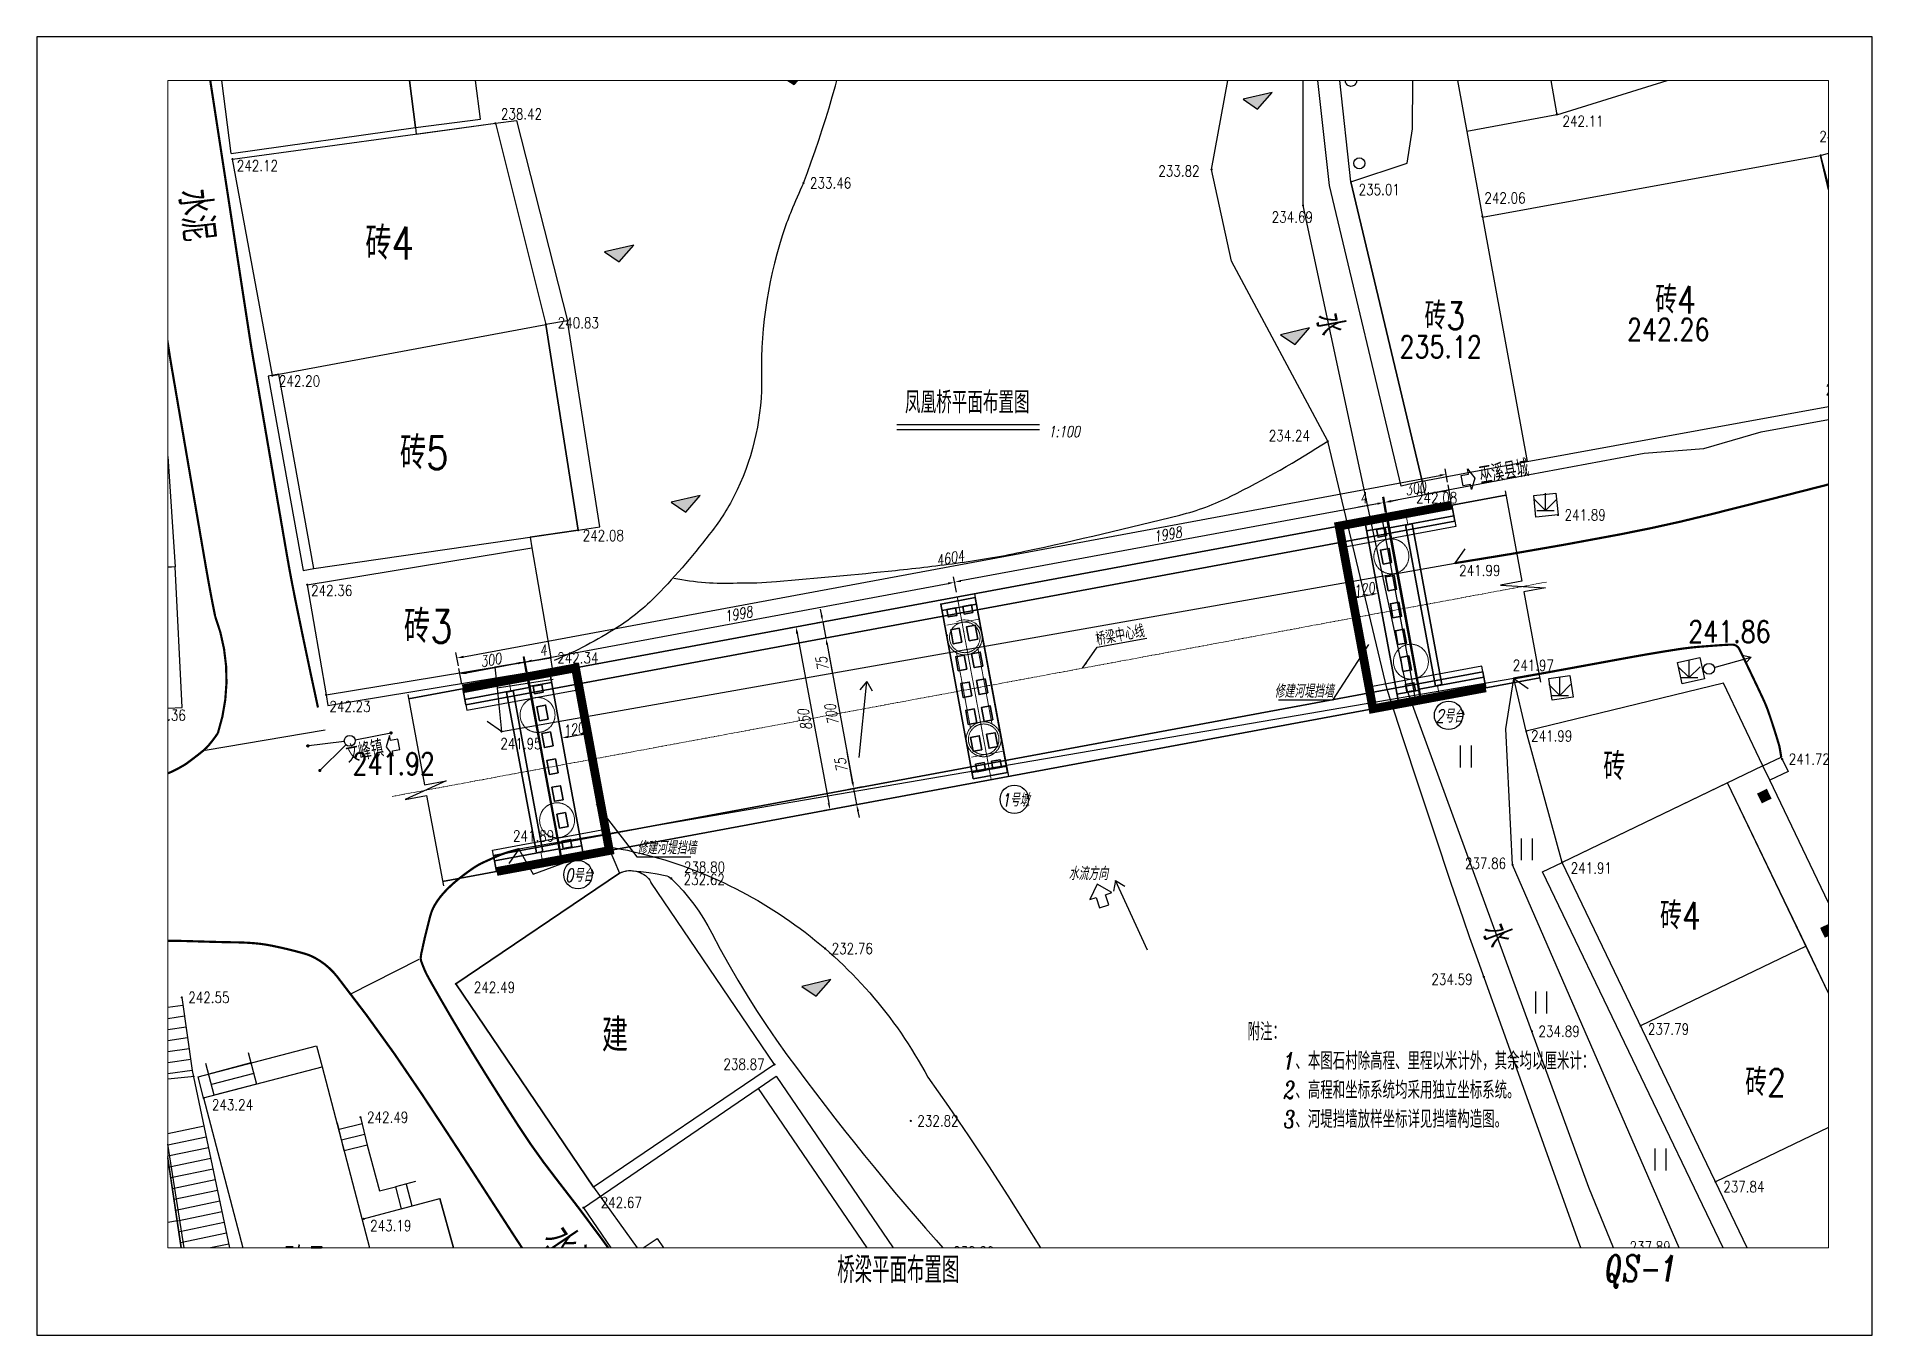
# Paper-space layout '布局1' of a CAD drawing. Extents: x 13 to 433, y 4 to 301.
# The model-space entities are those that its viewports show. They can reach past a viewport. Long polylines and large blocks are cut down to what shows.
import ezdxf
from ezdxf.enums import TextEntityAlignment as Align

# ---------------------------------------------------------------- set-up
doc = ezdxf.new("R2010")
doc.units = 0
doc.header["$MEASUREMENT"] = 0
doc.linetypes.add('CENTER', pattern=[50.8, 31.75, -6.35, 6.35, -6.35])
doc.linetypes.add('DASHED', pattern=[19.05, 12.7, -6.35])
doc.layers.add('DX', color=9, linetype='Continuous')
doc.layers.add('GCD', color=9, linetype='Continuous')
for name, color, linetype, lineweight in [('构造虚线', 6, 'DASHED', 20), ('结构轮廓', 1, 'Continuous', 35), ('轴线', 2, 'CENTER', 15)]:
    doc.layers.add(name, color=color, linetype=linetype, lineweight=lineweight)
doc.styles.add('fsdb', font='italc1.shx', dxfattribs={"width": 0.75, "bigfont": 'fsdb.shx'})
doc.styles.add('HZ', font='rs.shx', dxfattribs={"width": 0.8, "bigfont": 'hztxt.shx'})
doc.styles.get("Standard").update_dxf_attribs({"font": 'italc1.shx', "width": 0.75, "bigfont": 'fsdb.shx'})
doc.styles.add('宋体', font='fsdb_e.shx', dxfattribs={"width": 0.75, "bigfont": 'fsdb.shx'})
doc.styles.add('标注', font='fsdb_e.shx', dxfattribs={"width": 0.75, "bigfont": 'fsdb.shx'})
doc.styles.add('桥梁', font='fsdb_e.shx', dxfattribs={"width": 0.75, "bigfont": 'fsdb.shx'})
doc.dimstyles.new('ISO-25', dxfattribs={"dimtxt": 2.5, "dimasz": 2.5, "dimexe": 1.25, "dimexo": 0.625, "dimtad": 1, "dimdsep": 46, "dimtxsty": 'Standard', "dimsah": 1, "dimcen": 2.5, "dimclrt": 7, "dimadec": 1, "dimazin": 0, "dimtfac": 1, "dimtdec": 4, "dimtmove": 0, "dimatfit": 3, "dimfxl": 0, "dimtolj": 1, "dimtzin": 0, "dimarcsym": 0})
doc.dimstyles.new('比例100', dxfattribs={"dimtxt": 2.5, "dimasz": 1.5, "dimexe": 1.5, "dimexo": 1.5, "dimgap": 0.2, "dimtad": 1, "dimdec": 1, "dimlfac": 100, "dimdsep": 46, "dimtxsty": 'fsdb', "dimcen": 0.09, "dimclrd": 6, "dimclre": 6, "dimclrt": 6, "dimadec": 1, "dimazin": 2, "dimtfac": 1, "dimtdec": 1, "dimtofl": 0, "dimtmove": 2, "dimatfit": 3, "dimfxl": 0, "dimtolj": 1, "dimtzin": 0, "dimarcsym": 0})

psp = doc.layouts.new('布局1')

# ---------------------------------------------------------------- texts
at = {"color": 6}
for s, height, style, width, p in [('凤凰桥平面布置图', 5, '标注', 0.75, (211.2074, 214.9758)), ('1:100', 2.5, 'fsdb', 0.75, (244.0315, 209.5469)), ('修建河堤挡墙', 3, 'fsdb', 0.75, (295.7436, 149.9232)), ('2号台', 3, 'fsdb', 0.75, (332.6258, 144.2443)), ('1号墩', 3, 'fsdb', 0.75, (233.2552, 125.0508)), ('修建河堤挡墙', 3, 'fsdb', 0.75, (149.9056, 114.1081)), ('0号台', 3, 'fsdb', 0.75, (133.4319, 107.8241)), ('水流方向', 3, 'fsdb', 0.75, (248.6295, 108.2142)), ('桥梁平面布置图', 6, 'fsdb', 0.7, (195.698, 16.0359)), ('QS-1', 6, 'fsdb', 0.7, (371.3805, 16.4323))]:
    psp.add_text(s, height=height, dxfattribs=dict(at, style=style, width=width)).set_placement(p)
at = {"color": 6, "insert": (289.5982, 75.5313), "char_height": 4, "width": 80.2116, "attachment_point": 1, "style": 'fsdb'}
psp.add_mtext('附注：\\P    1、本图石村除高程、里程以米计外，其余均以厘米计：\\P    2、高程和坐标系统均采用独立坐标系统。\\P    3、河堤挡墙放样坐标详见挡墙构造图。', dxfattribs=at)

msp = doc.modelspace()

# ---------------------------------------------------------------- texts
at = {"layer": 'DX', "linetype": 'Continuous', "style": 'HZ', "width": 0.8}
for s, height, rotation, p in [('水泥', 1.5, 276.71429, (453535.396, 3475376.925)), ('水泥', 1.5, 276.71429, (453535.396, 3475376.925)), ('水', 1.25, 280.51528, (453587.26, 3475371.943)), ('水', 1.25, 280.51528, (453587.26, 3475371.943)), ('水', 1.25, 290.78261, (453594.894, 3475344.002)), ('水', 1.25, 290.78261, (453594.894, 3475344.002)), ('水泥', 1.5, 304.095, (453552.414, 3475329.498)), ('水泥', 1.5, 304.095, (453552.414, 3475329.498))]:
    msp.add_text(s, height=height, rotation=rotation, dxfattribs=at).set_placement(p, align=Align.MIDDLE)
for s, height, p in [('砖4', 1.5, (453544.157, 3475375.696)), ('砖4', 1.5, (453544.157, 3475375.696)), ('砖4', 1.25, (453603.001, 3475373.098)), ('砖4', 1.25, (453603.001, 3475373.098)), ('砖3', 1.25, (453592.439, 3475372.358)), ('砖3', 1.25, (453592.439, 3475372.358)), ('砖5', 1.5, (453545.739, 3475366.107)), ('砖5', 1.5, (453545.739, 3475366.107)), ('砖3', 1.5, (453545.923, 3475358.164)), ('砖3', 1.5, (453545.923, 3475358.164)), ('砖', 1.25, (453600.195, 3475351.753)), ('砖', 1.25, (453600.195, 3475351.753)), ('砖4', 1.25, (453603.217, 3475344.921)), ('砖4', 1.25, (453603.217, 3475344.921)), ('建', 1.5, (453554.465, 3475339.473)), ('建', 1.5, (453554.465, 3475339.473)), ('砖2', 1.25, (453607.115, 3475337.296)), ('砖2', 1.25, (453607.115, 3475337.296)), ('砖3', 1.25, (453540.281, 3475329.135)), ('砖3', 1.25, (453540.281, 3475329.135))]:
    msp.add_text(s, height=height, dxfattribs=at).set_placement(p, align=Align.MIDDLE)

# ---------------------------------------------------------------- blocks, each defined once
blk = doc.blocks.new('*D40')
at = {"color": 6, "lineweight": -2}
for p, q in [((138.57, 141.9), (138.31, 143.28)), ((132.67, 140.8), (132.41, 142.18)), ((134.16, 140.98), (137.11, 141.53))]:
    blk.add_line(p, q, dxfattribs=at)
at = {"color": 6}
for points in [[(134.11, 141.23), (134.21, 140.74), (132.69, 140.71)], [(137.06, 141.77), (137.15, 141.28), (138.58, 141.8)]]:
    blk.add_solid(points, dxfattribs=at)
at = {"layer": 'Defpoints', "color": 0}
for p in [(132.94, 139.33), (138.58, 141.8), (138.84, 140.42)]:
    blk.add_point(p, dxfattribs=at)
at = {"color": 6, "insert": (135.37, 142.68), "char_height": 2.5, "attachment_point": 5, "rotation": 10.5156, "style": 'fsdb'}
blk.add_mtext('\\A1;120', dxfattribs=at)
blk = doc.blocks.new('*D41')
at = {"color": 6, "lineweight": -2}
for p, q in [((313.56, 172.84), (313.3, 174.22)), ((315.05, 173.02), (318, 173.56)), ((319.46, 173.93), (319.2, 175.31))]:
    blk.add_line(p, q, dxfattribs=at)
at = {"color": 6}
for points in [[(315.01, 173.26), (315.1, 172.77), (313.58, 172.74)], [(317.96, 173.81), (318.05, 173.32), (319.48, 173.84)]]:
    blk.add_solid(points, dxfattribs=at)
at = {"layer": 'Defpoints', "color": 0}
for p in [(319.48, 173.84), (319.73, 172.46), (313.83, 171.36)]:
    blk.add_point(p, dxfattribs=at)
at = {"color": 6, "insert": (316.26, 174.72), "char_height": 2.5, "attachment_point": 5, "rotation": 10.5156, "style": 'fsdb'}
blk.add_mtext('\\A1;120', dxfattribs=at)
blk = doc.blocks.new('GC200X')
blk = doc.blocks.new('GC200')
at = {"linetype": 'Continuous', "const_width": 0.2, "flags": 128}
blk.add_lwpolyline([(-0.1, 0, 1), (0.1, 0, 1)], format="xyb", close=True, dxfattribs=at)
blk = doc.blocks.new('gc002')
at = {"const_width": 1}
blk.add_lwpolyline([(-0.5, 0), (0.5, 0)], dxfattribs=at)
blk = doc.blocks.new('gc124')
for p, q in [((-1, 1), (0, 0)), ((-0.8, 0), (0.8, 0)), ((0, 0), (0, 1.6)), ((0, 0), (1, 1))]:
    blk.add_line(p, q)
blk = doc.blocks.new('gc170')
at = {"linetype": 'Continuous'}
blk.add_circle((0, 0), 0.5, dxfattribs=at)
blk = doc.blocks.new('gc013b')
at = {"linetype": 'Continuous'}
blk.add_line((0.5, 0), (4, 0), dxfattribs=at)
at = {"linetype": 'Continuous', "flags": 128}
blk.add_lwpolyline([(3.39, 0.35), (4, 0), (3.39, -0.35)], dxfattribs=at)
blk = doc.blocks.new('gc013c')
at = {"linetype": 'Continuous'}
blk.add_line((0.5, 0), (4, 0), dxfattribs=at)
at = {"linetype": 'Continuous', "const_width": 0.15, "flags": 128}
blk.add_lwpolyline([(3.775, 0, 1), (3.925, 0, 1)], format="xyb", close=True, dxfattribs=at)
blk = doc.blocks.new('gc121')
for p, q in [((-0.5, -1), (-0.5, 1)), ((0.5, -1), (0.5, 1))]:
    blk.add_line(p, q)
blk = doc.blocks.new('gc201')
blk.add_lwpolyline([(-0.8, 0), (0.8, 0), (1.06, 2)], close=True)
blk.add_solid([(-0.8, 0), (0.8, 0), (1.06, 2)])
blk = doc.blocks.new('gc086')
for p, q in [((0, 0), (7, 0)), ((7, 0), (6.18, 0.57)), ((7, 0), (6.18, -0.57))]:
    blk.add_line(p, q)
blk = doc.blocks.new('*D29')
at = {"color": 0, "linetype": 'Continuous', "lineweight": -2}
for p, q in [((1702.46, -814.04), (1702.46, -810.44)), ((1717.46, -814.04), (1717.46, -810.44)), ((1703.96, -811.69), (1715.96, -811.69))]:
    blk.add_line(p, q, dxfattribs=at)
at = {"color": 0, "linetype": 'Continuous'}
for points in [[(1703.96, -811.44), (1703.96, -811.94), (1702.46, -811.69)], [(1715.96, -811.44), (1715.96, -811.94), (1717.46, -811.69)]]:
    blk.add_solid(points, dxfattribs=at)
at = {"layer": 'Defpoints', "color": 0, "linetype": 'Continuous'}
for p in [(1702.46, -814.67), (1717.46, -811.69), (1717.46, -814.67)]:
    blk.add_point(p, dxfattribs=at)
at = {"color": 7, "linetype": 'Continuous', "insert": (1709.96, -809.82), "char_height": 2.5, "attachment_point": 5}
blk.add_mtext('\\A1;300', dxfattribs=at)
blk = doc.blocks.new('*D30')
at = {"color": 0, "linetype": 'Continuous', "lineweight": -2}
for p, q in [((1717.46, -814), (1717.46, -810.44)), ((1717.66, -814), (1717.66, -810.44)), ((1715.96, -811.69), (1714.46, -811.69)), ((1717.46, -811.69), (1717.66, -811.69)), ((1719.16, -811.69), (1723.58, -811.69))]:
    blk.add_line(p, q, dxfattribs=at)
at = {"color": 0, "linetype": 'Continuous'}
for points in [[(1715.96, -811.44), (1715.96, -811.94), (1717.46, -811.69)], [(1719.16, -811.44), (1719.16, -811.94), (1717.66, -811.69)]]:
    blk.add_solid(points, dxfattribs=at)
at = {"layer": 'Defpoints', "color": 0, "linetype": 'Continuous'}
for p in [(1717.46, -814.62), (1717.66, -811.69), (1717.66, -814.62)]:
    blk.add_point(p, dxfattribs=at)
at = {"color": 7, "linetype": 'Continuous', "insert": (1722.12, -809.82), "char_height": 2.5, "attachment_point": 5}
blk.add_mtext('\\A1;4', dxfattribs=at)
blk = doc.blocks.new('*D31')
at = {"color": 0, "linetype": 'Continuous', "lineweight": -2}
for p, q in [((1917.66, -814.04), (1917.66, -810.44)), ((1932.66, -814.04), (1932.66, -810.44)), ((1931.16, -811.69), (1919.16, -811.69))]:
    blk.add_line(p, q, dxfattribs=at)
at = {"color": 0, "linetype": 'Continuous'}
for points in [[(1919.16, -811.44), (1919.16, -811.94), (1917.66, -811.69)], [(1931.16, -811.44), (1931.16, -811.94), (1932.66, -811.69)]]:
    blk.add_solid(points, dxfattribs=at)
at = {"layer": 'Defpoints', "color": 0, "linetype": 'Continuous'}
for p in [(1917.66, -811.69), (1917.66, -814.67), (1932.66, -814.67)]:
    blk.add_point(p, dxfattribs=at)
at = {"color": 7, "linetype": 'Continuous', "insert": (1925.16, -809.82), "char_height": 2.5, "attachment_point": 5}
blk.add_mtext('\\A1;300', dxfattribs=at)
blk = doc.blocks.new('*D32')
at = {"color": 0, "linetype": 'Continuous', "lineweight": -2}
for p, q in [((1917.46, -814), (1917.46, -810.44)), ((1917.66, -814), (1917.66, -810.44)), ((1915.96, -811.69), (1911.54, -811.69)), ((1917.66, -811.69), (1917.46, -811.69)), ((1919.16, -811.69), (1920.66, -811.69))]:
    blk.add_line(p, q, dxfattribs=at)
at = {"color": 0, "linetype": 'Continuous'}
for points in [[(1915.96, -811.44), (1915.96, -811.94), (1917.46, -811.69)], [(1919.16, -811.44), (1919.16, -811.94), (1917.66, -811.69)]]:
    blk.add_solid(points, dxfattribs=at)
at = {"layer": 'Defpoints', "color": 0, "linetype": 'Continuous'}
for p in [(1917.46, -811.69), (1917.46, -814.62), (1917.66, -814.62)]:
    blk.add_point(p, dxfattribs=at)
at = {"color": 7, "linetype": 'Continuous', "insert": (1913, -809.82), "char_height": 2.5, "attachment_point": 5}
blk.add_mtext('\\A1;4', dxfattribs=at)
blk = doc.blocks.new('*D33')
at = {"color": 0, "linetype": 'Continuous', "lineweight": -2}
for p, q in [((1717.66, -814.04), (1717.66, -810.44)), ((1817.56, -814.04), (1817.56, -810.44)), ((1719.16, -811.69), (1816.06, -811.69))]:
    blk.add_line(p, q, dxfattribs=at)
at = {"color": 0, "linetype": 'Continuous'}
for points in [[(1719.16, -811.44), (1719.16, -811.94), (1717.66, -811.69)], [(1816.06, -811.44), (1816.06, -811.94), (1817.56, -811.69)]]:
    blk.add_solid(points, dxfattribs=at)
at = {"layer": 'Defpoints', "color": 0, "linetype": 'Continuous'}
for p in [(1717.66, -814.67), (1817.56, -811.69), (1817.56, -814.67)]:
    blk.add_point(p, dxfattribs=at)
at = {"color": 7, "linetype": 'Continuous', "insert": (1767.61, -809.82), "char_height": 2.5, "attachment_point": 5}
blk.add_mtext('\\A1;1998', dxfattribs=at)
blk = doc.blocks.new('*D34')
at = {"color": 0, "linetype": 'Continuous', "lineweight": -2}
for p, q in [((1817.56, -814.04), (1817.56, -810.44)), ((1917.46, -814.04), (1917.46, -810.44)), ((1915.96, -811.69), (1819.06, -811.69))]:
    blk.add_line(p, q, dxfattribs=at)
at = {"color": 0, "linetype": 'Continuous'}
for points in [[(1819.06, -811.44), (1819.06, -811.94), (1817.56, -811.69)], [(1915.96, -811.44), (1915.96, -811.94), (1917.46, -811.69)]]:
    blk.add_solid(points, dxfattribs=at)
at = {"layer": 'Defpoints', "color": 0, "linetype": 'Continuous'}
for p in [(1817.56, -811.69), (1817.56, -814.67), (1917.46, -814.67)]:
    blk.add_point(p, dxfattribs=at)
at = {"color": 7, "linetype": 'Continuous', "insert": (1867.51, -809.82), "char_height": 2.5, "attachment_point": 5}
blk.add_mtext('\\A1;1998', dxfattribs=at)
blk = doc.blocks.new('*D35')
at = {"color": 0, "linetype": 'Continuous', "lineweight": -2}
for p, q in [((1702.46, -809.82), (1702.46, -806.71)), ((1703.96, -807.96), (1931.16, -807.96)), ((1932.66, -809.82), (1932.66, -806.71))]:
    blk.add_line(p, q, dxfattribs=at)
at = {"color": 0, "linetype": 'Continuous'}
for points in [[(1703.96, -807.71), (1703.96, -808.21), (1702.46, -807.96)], [(1931.16, -807.71), (1931.16, -808.21), (1932.66, -807.96)]]:
    blk.add_solid(points, dxfattribs=at)
at = {"layer": 'Defpoints', "color": 0, "linetype": 'Continuous'}
for p in [(1702.46, -810.44), (1932.66, -807.96), (1932.66, -810.44)]:
    blk.add_point(p, dxfattribs=at)
at = {"color": 7, "linetype": 'Continuous', "insert": (1817.56, -806.08), "char_height": 2.5, "attachment_point": 5}
blk.add_mtext('\\A1;4604', dxfattribs=at)
blk = doc.blocks.new('*D38')
at = {"color": 0, "linetype": 'Continuous', "lineweight": -2}
for p, q in [((1786.28, -813.63), (1786.28, -812.13)), ((1788.2, -815.13), (1785.03, -815.13)), ((1788.2, -818.88), (1785.03, -818.88)), ((1786.28, -815.13), (1786.28, -818.88)), ((1786.28, -820.38), (1786.28, -827.3))]:
    blk.add_line(p, q, dxfattribs=at)
at = {"color": 0, "linetype": 'Continuous'}
for points in [[(1786.03, -813.63), (1786.53, -813.63), (1786.28, -815.13)], [(1786.03, -820.38), (1786.53, -820.38), (1786.28, -818.88)]]:
    blk.add_solid(points, dxfattribs=at)
at = {"layer": 'Defpoints', "color": 0, "linetype": 'Continuous'}
for p in [(1786.28, -818.88), (1788.82, -815.13), (1788.82, -818.88)]:
    blk.add_point(p, dxfattribs=at)
at = {"color": 7, "linetype": 'Continuous', "insert": (1784.4, -824.59), "char_height": 2.5, "attachment_point": 5, "rotation": 90}
blk.add_mtext('\\A1;75', dxfattribs=at)
blk = doc.blocks.new('*D39')
at = {"color": 0, "linetype": 'Continuous', "lineweight": -2}
for p, q in [((1788.2, -818.88), (1785.03, -818.88)), ((1786.28, -820.38), (1786.28, -852.38)), ((1788.2, -853.88), (1785.03, -853.88))]:
    blk.add_line(p, q, dxfattribs=at)
at = {"color": 0, "linetype": 'Continuous'}
for points in [[(1786.03, -820.38), (1786.53, -820.38), (1786.28, -818.88)], [(1786.03, -852.38), (1786.53, -852.38), (1786.28, -853.88)]]:
    blk.add_solid(points, dxfattribs=at)
at = {"layer": 'Defpoints', "color": 0, "linetype": 'Continuous'}
for p in [(1788.82, -818.88), (1786.28, -853.88), (1788.82, -853.88)]:
    blk.add_point(p, dxfattribs=at)
at = {"color": 7, "linetype": 'Continuous', "insert": (1784.4, -836.38), "char_height": 2.5, "attachment_point": 5, "rotation": 90}
blk.add_mtext('\\A1;700', dxfattribs=at)
blk = doc.blocks.new('*D36')
at = {"color": 0, "linetype": 'Continuous', "lineweight": -2}
for p, q in [((1786.28, -852.38), (1786.28, -845.46)), ((1788.2, -853.88), (1785.03, -853.88)), ((1786.28, -857.63), (1786.28, -853.88)), ((1788.2, -857.63), (1785.03, -857.63)), ((1786.28, -859.13), (1786.28, -860.63))]:
    blk.add_line(p, q, dxfattribs=at)
at = {"color": 0, "linetype": 'Continuous'}
for points in [[(1786.03, -852.38), (1786.53, -852.38), (1786.28, -853.88)], [(1786.03, -859.13), (1786.53, -859.13), (1786.28, -857.63)]]:
    blk.add_solid(points, dxfattribs=at)
at = {"layer": 'Defpoints', "color": 0, "linetype": 'Continuous'}
for p in [(1786.28, -853.88), (1788.82, -853.88), (1788.82, -857.63)]:
    blk.add_point(p, dxfattribs=at)
at = {"color": 7, "linetype": 'Continuous', "insert": (1784.4, -848.17), "char_height": 2.5, "attachment_point": 5, "rotation": 90}
blk.add_mtext('\\A1;75', dxfattribs=at)
blk = doc.blocks.new('*D37')
at = {"color": 0, "linetype": 'Continuous', "lineweight": -2}
for p, q in [((1781.95, -815.13), (1778.78, -815.13)), ((1780.03, -816.63), (1780.03, -856.13)), ((1781.95, -857.63), (1778.78, -857.63))]:
    blk.add_line(p, q, dxfattribs=at)
at = {"color": 0, "linetype": 'Continuous'}
for points in [[(1779.78, -816.63), (1780.28, -816.63), (1780.03, -815.13)], [(1779.78, -856.13), (1780.28, -856.13), (1780.03, -857.63)]]:
    blk.add_solid(points, dxfattribs=at)
at = {"layer": 'Defpoints', "color": 0, "linetype": 'Continuous'}
for p in [(1782.57, -815.13), (1780.03, -857.63), (1782.57, -857.63)]:
    blk.add_point(p, dxfattribs=at)
at = {"color": 7, "linetype": 'Continuous', "insert": (1778.16, -836.38), "char_height": 2.5, "attachment_point": 5, "rotation": 90}
blk.add_mtext('\\A1;850', dxfattribs=at)
blk = doc.blocks.new('erwrrr')
at = {"color": 7}
for points in [[(1937.71879, -808.84002), (1937.71879, -807.63471), (1938.9241, -810.04533), (1937.71879, -812.45595), (1937.71879, -811.25064), (1936.01252, -811.25064), (1936.01252, -808.84002)], [(1684.0369, -823.76294), (1684.0369, -822.55763), (1682.83159, -824.96825), (1684.0369, -827.37886), (1684.0369, -826.17355), (1685.74317, -826.17355), (1685.74317, -823.76294)]]:
    blk.add_lwpolyline(points, close=True, dxfattribs=at)
at = {"color": 7, "linetype": 'Continuous'}
for points in [[(1689.88706, -814.12919), (1689.88706, -835.12919), (1694.88706, -835.12919), (1684.88706, -837.62919), (1689.88706, -837.62919), (1689.88706, -858.62919)], [(1945.23524, -814.12919), (1945.23524, -835.12919), (1940.23524, -835.12919), (1950.23524, -837.62919), (1945.23524, -837.62919), (1945.23524, -858.62919)]]:
    blk.add_lwpolyline(points, dxfattribs=at)
at = {"layer": '构造虚线', "color": 1, "ltscale": 9.84252}
for p, q in [((1713.21115, -815.12919), (1713.21115, -817.62919)), ((1921.91115, -815.12919), (1921.91115, -817.62919)), ((1713.21115, -857.62919), (1713.21115, -855.12919)), ((1921.91115, -857.62919), (1921.91115, -855.12919))]:
    blk.add_line(p, q, dxfattribs=at)
at = {"layer": '构造虚线', "color": 1, "ltscale": 14.76378}
for p, q in [((1821.56115, -821.02919), (1813.56115, -821.02919)), ((1821.56115, -851.72919), (1813.56115, -851.72919))]:
    blk.add_line(p, q, dxfattribs=at)
at = {"layer": '构造虚线', "color": 1, "linetype": 'DASHED', "ltscale": 0.2}
for p, q in [((1815.06115, -845.10669), (1815.06115, -827.65169)), ((1820.06115, -845.10669), (1820.06115, -827.65169))]:
    blk.add_line(p, q, dxfattribs=at)
for centre, radius in [((1718.21115, -824.12919), 4), ((1817.56115, -824.52919), 3.5), ((1916.91115, -824.12919), 4), ((1718.21115, -848.62919), 4), ((1817.56115, -848.22919), 3.5), ((1916.91115, -848.62919), 4)]:
    blk.add_circle(centre, radius, dxfattribs=at)
at = {"layer": '构造虚线', "color": 1, "ltscale": 14.76378}
blk.add_arc((1817.56115, -824.52919), 4, 0, 180, dxfattribs=at)
at = {"layer": '构造虚线', "color": 1, "linetype": 'DASHED', "ltscale": 0.2}
for centre, start, end in [((1817.56115, -824.52919), 180, 0), ((1817.56115, -848.22919), 0, 180), ((1817.56115, -848.22919), 180, 0)]:
    blk.add_arc(centre, 4, start, end, dxfattribs=at)
at = {"layer": '结构轮廓'}
for p, q in [((1689.88706, -815.12919), (1945.23524, -815.12919)), ((1717.46115, -815.12919), (1702.46115, -815.12919)), ((1702.46115, -818.87919), (1702.46115, -815.12919)), ((1717.46115, -817.62919), (1702.46115, -817.62919)), ((1702.46115, -818.87919), (1932.66115, -818.87919)), ((1712.21115, -817.67919), (1713.71115, -817.67919)), ((1712.21115, -855.07919), (1712.21115, -817.67919)), ((1713.71115, -817.62919), (1713.71115, -836.37919)), ((1717.46115, -815.12919), (1722.71115, -815.12919)), ((1717.46115, -815.12919), (1717.46115, -836.37919)), ((1717.46115, -815.62919), (1722.71115, -815.62919)), ((1717.46115, -817.37919), (1722.71115, -817.37919)), ((1717.66115, -815.12919), (1717.66115, -836.37919)), ((1722.71115, -815.12919), (1722.71115, -836.37919)), ((1813.56115, -817.52919), (1821.56115, -817.52919)), ((1917.66115, -815.12919), (1912.41115, -815.12919)), ((1912.41115, -815.12919), (1912.41115, -836.37919)), ((1917.66115, -815.62919), (1912.41115, -815.62919)), ((1917.66115, -817.37919), (1912.41115, -817.37919)), ((1917.46115, -815.12919), (1917.46115, -836.37919)), ((1917.66115, -815.12919), (1932.66115, -815.12919)), ((1917.66115, -815.12919), (1917.66115, -836.37919)), ((1917.66115, -817.62919), (1932.66115, -817.62919)), ((1921.41115, -817.62919), (1921.41115, -836.37919)), ((1922.91115, -817.67919), (1921.41115, -817.67919)), ((1922.91115, -855.07919), (1922.91115, -817.67919)), ((1932.66115, -817.62919), (1932.66115, -815.12919)), ((1932.66115, -817.62919), (1932.66115, -818.87919)), ((1713.71115, -855.12919), (1713.71115, -836.37919)), ((1717.46115, -857.62919), (1717.46115, -836.37919)), ((1717.66115, -857.62919), (1717.66115, -836.37919)), ((1722.71115, -857.62919), (1722.71115, -836.37919)), ((1912.41115, -857.62919), (1912.41115, -836.37919)), ((1917.46115, -857.62919), (1917.46115, -836.37919)), ((1917.66115, -857.62919), (1917.66115, -836.37919)), ((1921.41115, -855.12919), (1921.41115, -836.37919)), ((1702.46115, -853.87919), (1702.46115, -857.62919)), ((1702.46115, -853.87919), (1932.66115, -853.87919)), ((1717.46115, -855.12919), (1702.46115, -855.12919)), ((1713.71115, -855.07919), (1712.21115, -855.07919)), ((1717.46115, -855.37919), (1722.71115, -855.37919)), ((1813.56115, -855.22919), (1821.56115, -855.22919)), ((1917.66115, -855.37919), (1912.41115, -855.37919)), ((1917.66115, -855.12919), (1932.66115, -855.12919)), ((1921.41115, -855.07919), (1922.91115, -855.07919)), ((1932.66115, -853.87919), (1932.66115, -857.62919)), ((1932.66115, -855.12919), (1932.66115, -857.62919)), ((1689.88706, -857.62919), (1945.23524, -857.62919)), ((1717.46115, -857.62919), (1702.46115, -857.62919)), ((1717.46115, -857.12919), (1722.71115, -857.12919)), ((1717.46115, -857.62919), (1722.71115, -857.62919)), ((1917.66115, -857.12919), (1912.41115, -857.12919)), ((1917.66115, -857.62919), (1912.41115, -857.62919)), ((1917.66115, -857.62919), (1932.66115, -857.62919))]:
    blk.add_line(p, q, dxfattribs=at)
for points in [[(1720.41115, -817.50419), (1720.41115, -819.25419), (1718.41115, -819.25419), (1718.41115, -817.50419)], [(1816.71115, -817.50419), (1816.71115, -819.25419), (1814.71115, -819.25419), (1814.71115, -817.50419)], [(1820.41115, -817.50419), (1820.41115, -819.25419), (1818.41115, -819.25419), (1818.41115, -817.50419)], [(1914.71115, -817.50419), (1914.71115, -819.25419), (1916.71115, -819.25419), (1916.71115, -817.50419)], [(1720.41115, -855.25419), (1720.41115, -853.50419), (1718.41115, -853.50419), (1718.41115, -855.25419)], [(1816.71115, -855.25419), (1816.71115, -853.50419), (1814.71115, -853.50419), (1814.71115, -855.25419)], [(1820.41115, -855.25419), (1820.41115, -853.50419), (1818.41115, -853.50419), (1818.41115, -855.25419)], [(1914.71115, -855.25419), (1914.71115, -853.50419), (1916.71115, -853.50419), (1916.71115, -855.25419)]]:
    blk.add_lwpolyline(points, close=True, dxfattribs=at)
at = {"layer": '结构轮廓', "flags": 128}
for points in [[(1813.56115, -856.72919), (1813.56115, -816.02919), (1821.56115, -816.02919), (1821.56115, -856.72919)], [(1720.41115, -825.50419), (1720.41115, -822.25419), (1718.41115, -822.25419), (1718.41115, -825.50419)], [(1816.71115, -825.50419), (1816.71115, -822.25419), (1814.71115, -822.25419), (1814.71115, -825.50419)], [(1820.41115, -825.47919), (1820.41115, -822.22919), (1818.41115, -822.22919), (1818.41115, -825.47919)], [(1914.71115, -825.50419), (1914.71115, -822.25419), (1916.71115, -822.25419), (1916.71115, -825.50419)], [(1720.41115, -831.75419), (1720.41115, -828.50419), (1718.41115, -828.50419), (1718.41115, -831.75419)], [(1816.71115, -831.75419), (1816.71115, -828.50419), (1814.71115, -828.50419), (1814.71115, -831.75419)], [(1820.41115, -831.72919), (1820.41115, -828.47919), (1818.41115, -828.47919), (1818.41115, -831.72919)], [(1914.71115, -831.75419), (1914.71115, -828.50419), (1916.71115, -828.50419), (1916.71115, -831.75419)], [(1720.41115, -838.00419), (1720.41115, -834.75419), (1718.41115, -834.75419), (1718.41115, -838.00419)], [(1816.71115, -838.00419), (1816.71115, -834.75419), (1814.71115, -834.75419), (1814.71115, -838.00419)], [(1820.41115, -837.97919), (1820.41115, -834.72919), (1818.41115, -834.72919), (1818.41115, -837.97919)], [(1914.71115, -838.00419), (1914.71115, -834.75419), (1916.71115, -834.75419), (1916.71115, -838.00419)], [(1720.41115, -844.25419), (1720.41115, -841.00419), (1718.41115, -841.00419), (1718.41115, -844.25419)], [(1816.71115, -844.25419), (1816.71115, -841.00419), (1814.71115, -841.00419), (1814.71115, -844.25419)], [(1820.41115, -844.22919), (1820.41115, -840.97919), (1818.41115, -840.97919), (1818.41115, -844.22919)], [(1914.71115, -844.25419), (1914.71115, -841.00419), (1916.71115, -841.00419), (1916.71115, -844.25419)], [(1720.41115, -850.50419), (1720.41115, -847.25419), (1718.41115, -847.25419), (1718.41115, -850.50419)], [(1816.71115, -850.50419), (1816.71115, -847.25419), (1814.71115, -847.25419), (1814.71115, -850.50419)], [(1820.41115, -850.47919), (1820.41115, -847.22919), (1818.41115, -847.22919), (1818.41115, -850.47919)], [(1914.71115, -850.50419), (1914.71115, -847.25419), (1916.71115, -847.25419), (1916.71115, -850.50419)]]:
    blk.add_lwpolyline(points, close=True, dxfattribs=at)
at = {"layer": '轴线', "linetype": 'CENTER', "ltscale": 0.5}
blk.add_line((1682.13672, -836.37919), (1950.75886, -836.37919), dxfattribs=at)
at = {"layer": '轴线', "linetype": 'CENTER', "ltscale": 0.1}
blk.add_lwpolyline([(1817.56115, -857.62919), (1817.56115, -815.12919)], dxfattribs=at)
at = {"color": 7, "style": '桥梁', "width": 0.75}
for s, rotation, p in [('巫溪县城', 359.2552, (1945.76279, -811.74841)), ('文峰镇', 0.7448, (1677.86015, -827.04297))]:
    blk.add_text(s, height=4, rotation=rotation, dxfattribs=at).set_placement(p, align=Align.CENTER)
at = {"color": 7, "linetype": 'Continuous', "style": '宋体', "width": 0.75}
blk.add_text('桥梁中心线', height=3, dxfattribs=at).set_placement((1847.00148, -831.96632))
at = {"color": 7, "linetype": 'Continuous'}
dim = blk.add_linear_dim(base=(1932.66115, -807.95618), p1=(1702.46115, -810.44179), p2=(1932.66115, -810.44179), dimstyle='ISO-25', override={"dimasz": 1.5, "dimlfac": 20, "dimfxl": 0.8}, dxfattribs=at)
dim.commit()
dim.dimension.update_dxf_attribs({"geometry": '*D35', "text_midpoint": (1817.56115, -806.08118)})
for p1, p2, distance, picture, middle in [((1702.46115, -814.66577), (1717.46115, -814.66577), 2.97398, '*D29', (1709.96115, -809.81679)), ((1717.46115, -814.62077), (1717.66115, -814.62077), 2.92898, '*D30', (1722.11948, -809.81679)), ((1717.66115, -814.66577), (1817.56115, -814.66577), 2.97398, '*D33', (1767.61115, -809.81679)), ((1917.46115, -814.66577), (1817.56115, -814.66577), -2.97398, '*D34', (1867.51115, -809.81679)), ((1917.66115, -814.62077), (1917.46115, -814.62077), -2.92898, '*D32', (1913.00282, -809.81679)), ((1932.66115, -814.66577), (1917.66115, -814.66577), -2.97398, '*D31', (1925.16115, -809.81679)), ((1788.82053, -815.12919), (1788.82053, -818.87919), -2.54462, '*D38', (1784.40092, -824.58752)), ((1788.82053, -857.62919), (1788.82053, -853.87919), 2.54462, '*D36', (1784.40092, -848.17085))]:
    dim = blk.add_aligned_dim(p1=p1, p2=p2, distance=distance, dimstyle='ISO-25', override={"dimasz": 1.5, "dimlfac": 20, "dimfxl": 0.8}, dxfattribs=at)
    dim.commit()
    dim.dimension.update_dxf_attribs({"geometry": picture, "text_midpoint": middle})
for base, p1, p2, picture, middle in [((1780.03013, -857.62919), (1782.57475, -815.12919), (1782.57475, -857.62919), '*D37', (1778.15513, -836.37919)), ((1786.27592, -853.87919), (1788.82053, -818.87919), (1788.82053, -853.87919), '*D39', (1784.40092, -836.37919))]:
    dim = blk.add_linear_dim(base=base, p1=p1, p2=p2, angle=90, dimstyle='ISO-25', override={"dimasz": 1.5, "dimlfac": 20, "dimfxl": 0.8}, dxfattribs=at)
    dim.commit()
    dim.dimension.update_dxf_attribs({"geometry": picture, "text_midpoint": middle})
blk.add_leader([(1842.75606, -836.37919), (1846.90217, -832.26993), (1858.47183, -832.26993)], dimstyle='ISO-25', override={"dimasz": 1.5, "dimgap": 0.625, "dimtad": 0, "dimfxl": 0.8}, dxfattribs=at)

# ---------------------------------------------------------------- dimensions: what is measured, and where the dimension line sits
at = {"color": 6}
for p1, p2, picture, middle in [((313.8345, 171.3612), (319.7327, 172.4561), '*D41', (316.2625, 174.7161)), ((132.9421, 139.3255), (138.8403, 140.4203), '*D40', (135.37, 142.6803))]:
    dim = psp.add_aligned_dim(p1=p1, p2=p2, distance=1.4054, dimstyle='比例100', override={"dimlfac": 20}, dxfattribs=at)
    dim.commit()
    dim.dimension.update_dxf_attribs({"geometry": picture, "text_midpoint": middle})

# ---------------------------------------------------------------- linework, layer by layer
at = {"color": 1, "linetype": 'Continuous'}
for p, q in [((453589.153, 3475354.326), (453587.601, 3475362.683)), ((453591.119, 3475354.691), (453589.568, 3475363.048)), ((453554.209, 3475347.839), (453552.658, 3475356.197))]:
    msp.add_line(p, q, dxfattribs=at)
at = {"color": 6, "const_width": 0.4}
for points in [[(453592.763, 3475363.641), (453587.601, 3475362.683), (453589.153, 3475354.326), (453594.314, 3475355.284)], [(453547.496, 3475355.238), (453552.658, 3475356.197), (453554.209, 3475347.839), (453549.048, 3475346.881)]]:
    msp.add_lwpolyline(points, dxfattribs=at)
at = {"color": 1, "linetype": 'Continuous'}
for points in [[(453592.763, 3475363.641), (453592.946, 3475362.658), (453587.784, 3475361.7)], [(453594.314, 3475355.284), (453594.132, 3475356.267), (453588.97, 3475355.309)], [(453547.496, 3475355.238), (453547.679, 3475354.255), (453552.84, 3475355.213)], [(453549.048, 3475346.881), (453548.865, 3475347.864), (453554.027, 3475348.822)]]:
    msp.add_lwpolyline(points, dxfattribs=at)
at = {"color": 6}
msp.add_lwpolyline([(453587.784, 3475361.7), (453588.97, 3475355.309)], dxfattribs=at)
at = {"color": 1}
msp.add_lwpolyline([(453570.916, 3475359.586), (453572.468, 3475351.228)], dxfattribs=at)
at = {"layer": 'DX', "linetype": 'Continuous'}
for p, q in [((453592.919, 3475360.99), (453593.378, 3475361.645)), ((453592.919, 3475360.99), (453593.378, 3475361.645)), ((453549.271, 3475353.282), (453592.919, 3475360.99)), ((453549.271, 3475353.282), (453592.919, 3475360.99)), ((453595.602, 3475355.714), (453550.065, 3475347.904)), ((453595.602, 3475355.714), (453550.065, 3475347.904)), ((453595.602, 3475355.714), (453596.255, 3475355.252)), ((453595.602, 3475355.714), (453596.255, 3475355.252)), ((453549.271, 3475353.282), (453548.616, 3475353.741)), ((453549.271, 3475353.282), (453548.616, 3475353.741)), ((453550.065, 3475347.904), (453549.603, 3475347.251)), ((453550.065, 3475347.904), (453549.603, 3475347.251)), ((453534.693, 3475340.753), (453533.012, 3475340.51)), ((453534.693, 3475340.753), (453533.012, 3475340.51)), ((453534.64, 3475341.12), (453535.123, 3475337.784)), ((453534.64, 3475341.12), (453535.123, 3475337.784)), ((453534.765, 3475340.258), (453533.085, 3475340.015)), ((453534.765, 3475340.258), (453533.085, 3475340.015)), ((453534.836, 3475339.763), (453533.166, 3475339.521)), ((453534.836, 3475339.763), (453533.166, 3475339.521)), ((453534.908, 3475339.269), (453533.232, 3475339.026)), ((453534.908, 3475339.269), (453533.232, 3475339.026)), ((453534.98, 3475338.774), (453533.305, 3475338.531)), ((453534.98, 3475338.774), (453533.305, 3475338.531)), ((453535.051, 3475338.279), (453533.381, 3475338.037)), ((453535.051, 3475338.279), (453533.381, 3475338.037)), ((453536.126, 3475336.648), (453535.745, 3475338.099)), ((453536.126, 3475336.648), (453535.745, 3475338.099)), ((453537.806, 3475338.123), (453535.872, 3475337.615)), ((453537.806, 3475338.123), (453535.872, 3475337.615)), ((453537.68, 3475338.606), (453538.06, 3475337.155)), ((453537.68, 3475338.606), (453538.06, 3475337.155)), ((453535.123, 3475337.784), (453533.452, 3475337.542)), ((453535.123, 3475337.784), (453533.452, 3475337.542)), ((453535.123, 3475337.784), (453538.125, 3475323.481)), ((453535.123, 3475337.784), (453538.125, 3475323.481)), ((453537.933, 3475337.639), (453535.999, 3475337.131)), ((453537.933, 3475337.639), (453535.999, 3475337.131)), ((453538.06, 3475337.155), (453536.126, 3475336.648)), ((453538.06, 3475337.155), (453536.126, 3475336.648)), ((453542.073, 3475334.11), (453541.765, 3475335.387)), ((453542.073, 3475334.11), (453541.765, 3475335.387)), ((453542.819, 3475335.641), (453543.127, 3475334.364)), ((453542.819, 3475335.641), (453543.127, 3475334.364)), ((453535.66, 3475335.225), (453533.853, 3475334.846)), ((453535.66, 3475335.225), (453533.853, 3475334.846)), ((453535.763, 3475334.736), (453533.926, 3475334.35)), ((453535.763, 3475334.736), (453533.926, 3475334.35)), ((453542.893, 3475335.336), (453541.839, 3475335.082)), ((453542.893, 3475335.336), (453541.839, 3475335.082)), ((453543.01, 3475334.85), (453541.956, 3475334.596)), ((453543.01, 3475334.85), (453541.956, 3475334.596)), ((453535.865, 3475334.246), (453534, 3475333.855)), ((453535.865, 3475334.246), (453534, 3475333.855)), ((453535.968, 3475333.757), (453534.073, 3475333.359)), ((453535.968, 3475333.757), (453534.073, 3475333.359)), ((453543.127, 3475334.364), (453542.073, 3475334.11)), ((453543.127, 3475334.364), (453542.073, 3475334.11)), ((453536.071, 3475333.268), (453534.147, 3475332.864)), ((453536.071, 3475333.268), (453534.147, 3475332.864)), ((453536.174, 3475332.778), (453534.221, 3475332.369)), ((453536.174, 3475332.778), (453534.221, 3475332.369)), ((453536.276, 3475332.289), (453534.294, 3475331.873)), ((453536.276, 3475332.289), (453534.294, 3475331.873)), ((453545.34, 3475332.694), (453544.423, 3475332.454)), ((453545.34, 3475332.694), (453544.423, 3475332.454)), ((453544.423, 3475332.454), (453544.685, 3475331.457)), ((453544.423, 3475332.454), (453544.685, 3475331.457)), ((453544.907, 3475332.58), (453545.169, 3475331.584)), ((453544.907, 3475332.58), (453545.169, 3475331.584)), ((453536.379, 3475331.8), (453534.368, 3475331.378)), ((453536.379, 3475331.8), (453534.368, 3475331.378)), ((453536.482, 3475331.31), (453534.442, 3475330.882)), ((453536.482, 3475331.31), (453534.442, 3475330.882)), ((453544.685, 3475331.457), (453545.601, 3475331.697)), ((453544.685, 3475331.457), (453545.601, 3475331.697)), ((453536.584, 3475330.821), (453534.545, 3475330.393)), ((453536.584, 3475330.821), (453534.545, 3475330.393)), ((453536.687, 3475330.332), (453534.588, 3475329.891)), ((453536.687, 3475330.332), (453534.588, 3475329.891)), ((453536.79, 3475329.842), (453534.662, 3475329.396)), ((453536.79, 3475329.842), (453534.662, 3475329.396)), ((453536.893, 3475329.353), (453534.736, 3475328.9)), ((453536.893, 3475329.353), (453534.736, 3475328.9))]:
    msp.add_line(p, q, dxfattribs=at)
at = {"layer": 'DX', "linetype": 'Continuous', "const_width": 0.1}
for points in [[(453536.294, 3475353.214, 0.171051), (453536.167, 3475358.56, -0.007657), (453535.744, 3475360.816, -0.000175), (453534.156, 3475370.077, -0.004073), (453534.081, 3475370.536, -0.000216), (453533.504, 3475374.29, 0.000117), (453532.441, 3475381.2, 0.00086), (453531.247, 3475388.872, -0.00278), (453530.88, 3475391.291, -0.019929), (453530.798, 3475392.066, -0.002127), (453530.522, 3475396.582, -0.002541), (453530.447, 3475398.023, -0.002333), (453530.379, 3475399.632, -0.042199), (453530.52, 3475402.622, -0.052167), (453531.147, 3475405.234, -0.012076), (453532.237, 3475408.096, 0.00634), (453534.214, 3475413.113, 0.000827), (453535.915, 3475417.615, 0.004236)], [(453536.294, 3475353.214, 0.171051), (453536.167, 3475358.56, -0.007657), (453535.744, 3475360.816, -0.000175), (453534.156, 3475370.077, -0.004073), (453534.081, 3475370.536, -0.000216), (453533.504, 3475374.29, 0.000117), (453532.441, 3475381.2, 0.00086), (453531.247, 3475388.872, -0.00278), (453530.88, 3475391.291, -0.019929), (453530.798, 3475392.066, -0.002127), (453530.522, 3475396.582, -0.002541), (453530.447, 3475398.023, -0.002333), (453530.379, 3475399.632, -0.042199), (453530.52, 3475402.622, -0.052167), (453531.147, 3475405.234, -0.012076), (453532.237, 3475408.096, 0.00634), (453534.214, 3475413.113, 0.000827), (453535.915, 3475417.615, 0.004236)], [(453489.033, 3475336.948, 0.002376), (453515.414, 3475341.226, 0.004531), (453524.4, 3475342.811, -0.011958), (453527.813, 3475343.361, -0.014373), (453529.917, 3475343.587, -0.014576), (453532, 3475343.689, -0.003451), (453533.849, 3475343.714, -0.008267), (453534.621, 3475343.706, -0.000702), (453535.153, 3475343.691, 0.000341), (453536.247, 3475343.659, 0.001545), (453536.451, 3475343.654, 0.00054), (453537.034, 3475343.642)], [(453489.033, 3475336.948, 0.002376), (453515.414, 3475341.226, 0.004531), (453524.4, 3475342.811, -0.011958), (453527.813, 3475343.361, -0.014373), (453529.917, 3475343.587, -0.014576), (453532, 3475343.689, -0.003451), (453533.849, 3475343.714, -0.008267), (453534.621, 3475343.706, -0.000702), (453535.153, 3475343.691, 0.000341), (453536.247, 3475343.659, 0.001545), (453536.451, 3475343.654, 0.00054), (453537.034, 3475343.642)], [(453568.245, 3475289.826, 0.00014), (453568.147, 3475289.997, -0.007432), (453565.079, 3475295.474, -0.014488), (453563.618, 3475298.374, -0.005238), (453559.896, 3475306.548, -0.005602), (453558.856, 3475308.97, -0.045015), (453558.758, 3475309.284, -0.055256), (453558.701, 3475309.824, 0.023108), (453558.65, 3475311.118, 0.008339), (453558.466, 3475312.895, 0.006043), (453558.143, 3475315.34, 0.037736), (453557.44, 3475318.499, 0.061654), (453556.635, 3475320.314, 0.026128), (453554.895, 3475322.895, -0.014663), (453551.692, 3475327.42, -0.003526), (453548.883, 3475331.712, 0.003016), (453545.604, 3475336.733, 0.020251), (453541.75, 3475342.075, 0.101916), (453540.74, 3475342.929, 0.056077), (453540.25, 3475343.129, 0.019267), (453538.754, 3475343.489, 0.027399), (453538.006, 3475343.597, 0.021259), (453537.034, 3475343.642)], [(453568.245, 3475289.826, 0.00014), (453568.147, 3475289.997, -0.007432), (453565.079, 3475295.474, -0.014488), (453563.618, 3475298.374, -0.005238), (453559.896, 3475306.548, -0.005602), (453558.856, 3475308.97, -0.045015), (453558.758, 3475309.284, -0.055256), (453558.701, 3475309.824, 0.023108), (453558.65, 3475311.118, 0.008339), (453558.466, 3475312.895, 0.006043), (453558.143, 3475315.34, 0.037736), (453557.44, 3475318.499, 0.061654), (453556.635, 3475320.314, 0.026128), (453554.895, 3475322.895, -0.014663), (453551.692, 3475327.42, -0.003526), (453548.883, 3475331.712, 0.003016), (453545.604, 3475336.733, 0.020251), (453541.75, 3475342.075, 0.101916), (453540.74, 3475342.929, 0.056077), (453540.25, 3475343.129, 0.019267), (453538.754, 3475343.489, 0.027399), (453538.006, 3475343.597, 0.021259), (453537.034, 3475343.642)]]:
    msp.add_lwpolyline(points, format="xyb", dxfattribs=at)
at = {"layer": 'DX', "linetype": 'Continuous'}
for points, format in [([(453540.873, 3475354.385, 0.1, 0.1, -0.00332), (453539.838, 3475359.307, 0.1, 0.1, -0.007657), (453539.436, 3475361.45, 0.1, 0.1, -0.000175), (453537.848, 3475370.709, 0.1, 0.1, -0.004073), (453537.783, 3475371.108, 0.1, 0.1, -0.000216), (453537.206, 3475374.858, 0.1, 0.1, 0.000117), (453536.144, 3475381.77, 0.1, 0.1, 0.00086), (453534.947, 3475389.455, 0.1, 0.1, -0.00278), (453534.586, 3475391.833, 0.1, 0.1, -0.019929), (453534.536, 3475392.311, 0.1, 0.1, -0.002128), (453534.261, 3475396.798, 0.1, 0.1, -0.002558), (453534.188, 3475398.21, 0.1, 0.1, -0.002315), (453534.123, 3475399.773, 0.1, 0.1, -0.042162), (453534.233, 3475402.13, 0.1, 0.1, -0.052203), (453534.679, 3475403.986, 0.1, 0.1, -0.012076), (453535.704, 3475406.678, 0.1, 0.1, 0.00634), (453537.716, 3475411.783, 0.1, 0.1, 0.001068), (453539.916, 3475417.615, 0.1, 0.1, 0.004236)], "xyseb"), ([(453540.873, 3475354.385, 0.1, 0.1, -0.00332), (453539.838, 3475359.307, 0.1, 0.1, -0.007657), (453539.436, 3475361.45, 0.1, 0.1, -0.000175), (453537.848, 3475370.709, 0.1, 0.1, -0.004073), (453537.783, 3475371.108, 0.1, 0.1, -0.000216), (453537.206, 3475374.858, 0.1, 0.1, 0.000117), (453536.144, 3475381.77, 0.1, 0.1, 0.00086), (453534.947, 3475389.455, 0.1, 0.1, -0.00278), (453534.586, 3475391.833, 0.1, 0.1, -0.019929), (453534.536, 3475392.311, 0.1, 0.1, -0.002128), (453534.261, 3475396.798, 0.1, 0.1, -0.002558), (453534.188, 3475398.21, 0.1, 0.1, -0.002315), (453534.123, 3475399.773, 0.1, 0.1, -0.042162), (453534.233, 3475402.13, 0.1, 0.1, -0.052203), (453534.679, 3475403.986, 0.1, 0.1, -0.012076), (453535.704, 3475406.678, 0.1, 0.1, 0.00634), (453537.716, 3475411.783, 0.1, 0.1, 0.001068), (453539.916, 3475417.615, 0.1, 0.1, 0.004236)], "xyseb"), ([(453563.09, 3475378.374, 0.078291), (453566.461, 3475394.591, 0.078291), (453564.682, 3475411.058, 0.027348), (453562.86, 3475416.582, 0.005235), (453562.443, 3475417.615)], "xyb"), ([(453563.09, 3475378.374, 0.078291), (453566.461, 3475394.591, 0.078291), (453564.682, 3475411.058, 0.027348), (453562.86, 3475416.582, 0.005235), (453562.443, 3475417.615)], "xyb"), ([(453592.919, 3475360.99, 0.1, 0.1, 0.007945), (453600.459, 3475362.303, 0.1, 0.1, 0.014453), (453604.568, 3475363.209, 0.1, 0.1, 0.00183), (453612.497, 3475365.231, 0.1, 0.1, -0.007174), (453614.524, 3475365.725, 0.1, 0.1, -0.003178), (453620.475, 3475367.046, 0.1, 0.1, 0.002709), (453627.459, 3475368.588, 0.1, 0.1, 0.002201), (453631.546, 3475369.533, 0.1, 0.1, 0.005058), (453633.319, 3475369.97, 0.1, 0.1, 0.023886), (453634.966, 3475370.479, 0.1, 0.1, 0.010971), (453638.466, 3475371.834, 0.1, 0.1, 0.006921), (453641.519, 3475373.143, 0.1, 0.1, 0.009693), (453643.668, 3475374.15, 0.1, 0.1, 0.007834), (453645.606, 3475375.143, 0.1, 0.1, 0.006898), (453647.773, 3475376.335, 0.1, 0.1, 0.01081), (453650.145, 3475377.751, 0.1, 0.1, 0.016778), (453651.621, 3475378.746, 0.1, 0.1, 0.011386), (453652.832, 3475379.667, 0.1, 0.1, 0.006097), (453655.032, 3475381.463, 0.1, 0.1, 0.002517), (453656.184, 3475382.437, 0.1, 0.1, 0.016076)], "xyseb"), ([(453592.919, 3475360.99, 0.1, 0.1, 0.007945), (453600.459, 3475362.303, 0.1, 0.1, 0.014453), (453604.568, 3475363.209, 0.1, 0.1, 0.00183), (453612.497, 3475365.231, 0.1, 0.1, -0.007174), (453614.524, 3475365.725, 0.1, 0.1, -0.003178), (453620.475, 3475367.046, 0.1, 0.1, 0.002709), (453627.459, 3475368.588, 0.1, 0.1, 0.002201), (453631.546, 3475369.533, 0.1, 0.1, 0.005058), (453633.319, 3475369.97, 0.1, 0.1, 0.023886), (453634.966, 3475370.479, 0.1, 0.1, 0.010971), (453638.466, 3475371.834, 0.1, 0.1, 0.006921), (453641.519, 3475373.143, 0.1, 0.1, 0.009693), (453643.668, 3475374.15, 0.1, 0.1, 0.007834), (453645.606, 3475375.143, 0.1, 0.1, 0.006898), (453647.773, 3475376.335, 0.1, 0.1, 0.01081), (453650.145, 3475377.751, 0.1, 0.1, 0.016778), (453651.621, 3475378.746, 0.1, 0.1, 0.011386), (453652.832, 3475379.667, 0.1, 0.1, 0.006097), (453655.032, 3475381.463, 0.1, 0.1, 0.002517), (453656.184, 3475382.437, 0.1, 0.1, 0.016076)], "xyseb"), ([(453489.033, 3475343.677, 0.1, 0.1, 0.001173), (453490.737, 3475343.916, 0.1, 0.1, 0.004383), (453511.014, 3475346.994, 0.1, 0.1, 0.001451), (453523.031, 3475348.963, 0.1, 0.1, 0.005408), (453526.249, 3475349.535, 0.1, 0.1, 0.004569), (453528.257, 3475349.934, 0.1, 0.1, 0.003575), (453530.816, 3475350.485, 0.1, 0.1, 0.012756), (453533.073, 3475351.049, 0.1, 0.1, 0.03034), (453533.999, 3475351.368, 0.1, 0.1, 0.020273), (453534.364, 3475351.536, 0.1, 0.1, 0.018217), (453534.755, 3475351.754, 0.1, 0.1, 0.024468), (453534.959, 3475351.893, 0.1, 0.1, 0.007648), (453535.582, 3475352.375, 0.1, 0.1, 0.048233), (453535.878, 3475352.663, 0.1, 0.1, 0.028801), (453536.294, 3475353.214, 0.1, 0.1, 0)], "xyseb"), ([(453489.033, 3475343.677, 0.1, 0.1, 0.001173), (453490.737, 3475343.916, 0.1, 0.1, 0.004383), (453511.014, 3475346.994, 0.1, 0.1, 0.001451), (453523.031, 3475348.963, 0.1, 0.1, 0.005408), (453526.249, 3475349.535, 0.1, 0.1, 0.004569), (453528.257, 3475349.934, 0.1, 0.1, 0.003575), (453530.816, 3475350.485, 0.1, 0.1, 0.012756), (453533.073, 3475351.049, 0.1, 0.1, 0.03034), (453533.999, 3475351.368, 0.1, 0.1, 0.020273), (453534.364, 3475351.536, 0.1, 0.1, 0.018217), (453534.755, 3475351.754, 0.1, 0.1, 0.024468), (453534.959, 3475351.893, 0.1, 0.1, 0.007648), (453535.582, 3475352.375, 0.1, 0.1, 0.048233), (453535.878, 3475352.663, 0.1, 0.1, 0.028801), (453536.294, 3475353.214, 0.1, 0.1, 0)], "xyseb"), ([(453554.158, 3475348.018, -0.233254), (453568.779, 3475337.468, -0.014792), (453572.437, 3475332.047, -0.00041), (453579.392, 3475321.034, -0.002335), (453580.601, 3475319.096, -0.012006), (453590.254, 3475302.586, 0.009803), (453597.64, 3475289.826, 0.01143)], "xyb"), ([(453554.158, 3475348.018, -0.233254), (453568.779, 3475337.468, -0.014792), (453572.437, 3475332.047, -0.00041), (453579.392, 3475321.034, -0.002335), (453580.601, 3475319.096, -0.012006), (453590.254, 3475302.586, 0.009803), (453597.64, 3475289.826, 0.01143)], "xyb"), ([(453555.265, 3475346.919, -0.029319), (453556.762, 3475346.706, -0.143326), (453557.041, 3475346.559, -0.08124), (453558.899, 3475344.059, 0.03854), (453562.337, 3475338.502, 0.024532), (453569.641, 3475329.473, -0.066381), (453572.062, 3475325.909, -0.009552), (453573.05, 3475323.838, -0.003948), (453575.303, 3475318.765, -0.007131), (453578.894, 3475310.171, 0.00659), (453582.77, 3475300.868, 0.018668), (453586.687, 3475292.66, 0.007177), (453588.224, 3475289.826, 0.064428)], "xyb"), ([(453555.265, 3475346.919, -0.029319), (453556.762, 3475346.706, -0.143326), (453557.041, 3475346.559, -0.08124), (453558.899, 3475344.059, 0.03854), (453562.337, 3475338.502, 0.024532), (453569.641, 3475329.473, -0.066381), (453572.062, 3475325.909, -0.009552), (453573.05, 3475323.838, -0.003948), (453575.303, 3475318.765, -0.007131), (453578.894, 3475310.171, 0.00659), (453582.77, 3475300.868, 0.018668), (453586.687, 3475292.66, 0.007177), (453588.224, 3475289.826, 0.064428)], "xyb"), ([(453573.421, 3475289.826, 0.1, 0.1, -0.000032), (453571.236, 3475294.159, 0.1, 0.1, -0.000425), (453568.299, 3475299.999, 0.1, 0.1, -0.000718), (453566.567, 3475303.461, 0.1, 0.1, -0.01837), (453565.617, 3475305.556, 0.1, 0.1, -0.010222), (453564.129, 3475309.411, 0.1, 0.1, -0.01795), (453562.988, 3475312.948, 0.1, 0.1, 0.016824), (453561.779, 3475316.724, 0.1, 0.1, 0.006333), (453561.33, 3475317.931, 0.1, 0.1, 0.00682), (453560.884, 3475319.041, 0.1, 0.1, 0.040331), (453559.536, 3475321.65, 0.1, 0.1, 0.01427), (453554.954, 3475328.556, 0.1, 0.1, 0.012863), (453551.781, 3475332.816, 0.1, 0.1, -0.023048), (453550.059, 3475335.23, 0.1, 0.1, -0.005736), (453547.998, 3475338.5, 0.1, 0.1, -0.007296), (453546.446, 3475341.114, 0.1, 0.1, -0.001477), (453546.112, 3475341.699, 0.1, 0.1, -0.002437), (453545.912, 3475342.056, 0.1, 0.1, -0.02409), (453545.763, 3475342.359, 0.1, 0.1, -0.017753), (453545.595, 3475342.786, 0.1, 0.1, -0.105275), (453545.576, 3475342.934, 0.1, 0.1, -0.046117), (453545.634, 3475343.268, 0.1, 0.1, 0)], "xyseb"), ([(453573.421, 3475289.826, 0.1, 0.1, -0.000032), (453571.236, 3475294.159, 0.1, 0.1, -0.000425), (453568.299, 3475299.999, 0.1, 0.1, -0.000718), (453566.567, 3475303.461, 0.1, 0.1, -0.01837), (453565.617, 3475305.556, 0.1, 0.1, -0.010222), (453564.129, 3475309.411, 0.1, 0.1, -0.01795), (453562.988, 3475312.948, 0.1, 0.1, 0.016824), (453561.779, 3475316.724, 0.1, 0.1, 0.006333), (453561.33, 3475317.931, 0.1, 0.1, 0.00682), (453560.884, 3475319.041, 0.1, 0.1, 0.040331), (453559.536, 3475321.65, 0.1, 0.1, 0.01427), (453554.954, 3475328.556, 0.1, 0.1, 0.012863), (453551.781, 3475332.816, 0.1, 0.1, -0.023048), (453550.059, 3475335.23, 0.1, 0.1, -0.005736), (453547.998, 3475338.5, 0.1, 0.1, -0.007296), (453546.446, 3475341.114, 0.1, 0.1, -0.001477), (453546.112, 3475341.699, 0.1, 0.1, -0.002437), (453545.912, 3475342.056, 0.1, 0.1, -0.02409), (453545.763, 3475342.359, 0.1, 0.1, -0.017753), (453545.595, 3475342.786, 0.1, 0.1, -0.105275), (453545.576, 3475342.934, 0.1, 0.1, -0.046117), (453545.634, 3475343.268, 0.1, 0.1, 0)], "xyseb")]:
    msp.add_lwpolyline(points, format=format, dxfattribs=at)
msp.add_lwpolyline([(453589.796, 3475355.202), (453587.083, 3475366.564), (453582.678, 3475374.798), (453581.765, 3475378.999), (453582.71, 3475384.136), (453584.497, 3475388.961), (453585.107, 3475393.704), (453585.583, 3475399.621), (453587.165, 3475415.828), (453587.455, 3475417.615)], dxfattribs=at)
msp.add_lwpolyline([(453589.796, 3475355.202), (453587.083, 3475366.564), (453582.678, 3475374.798), (453581.765, 3475378.999), (453582.71, 3475384.136), (453584.497, 3475388.961), (453585.107, 3475393.704), (453585.583, 3475399.621), (453587.165, 3475415.828), (453587.455, 3475417.615)], dxfattribs=at)
at = {"layer": 'DX', "linetype": 'Continuous', "flags": 128}
for points in [[(453590.732, 3475355.13), (453585.954, 3475377.348), (453585.96, 3475388.53), (453587.165, 3475399.496)], [(453590.732, 3475355.13), (453585.954, 3475377.348), (453585.96, 3475388.53), (453587.165, 3475399.496)], [(453535.381, 3475391.714), (453543.813, 3475392.905), (453545.339, 3475380.91), (453545.371, 3475380.613), (453548.994, 3475381.106), (453551.306, 3475371.911), (453552.78, 3475362.492), (453550.582, 3475362.174), (453550.657, 3475361.689), (453551.523, 3475356.655), (453548.971, 3475356.236), (453549.071, 3475355.275), (453549.271, 3475353.282)], [(453535.381, 3475391.714), (453543.813, 3475392.905), (453545.339, 3475380.91), (453545.371, 3475380.613), (453548.994, 3475381.106), (453551.306, 3475371.911), (453552.78, 3475362.492), (453550.582, 3475362.174), (453550.657, 3475361.689), (453551.523, 3475356.655), (453548.971, 3475356.236), (453549.071, 3475355.275), (453549.271, 3475353.282)], [(453597.574, 3475381.494), (453606.008, 3475384.124), (453603.904, 3475391.826)], [(453597.574, 3475381.494), (453606.008, 3475384.124), (453603.904, 3475391.826)], [(453596.26, 3475388.674), (453597.574, 3475381.494)], [(453596.26, 3475388.674), (453597.574, 3475381.494)], [(453591.41, 3475364.739), (453590.437, 3475364.507), (453587.162, 3475378.266), (453586.132, 3475387.508), (453587.126, 3475387.618)], [(453591.41, 3475364.739), (453590.437, 3475364.507), (453587.162, 3475378.266), (453586.132, 3475387.508), (453587.126, 3475387.618)], [(453588.144, 3475378.435), (453587.126, 3475387.618)], [(453588.144, 3475378.435), (453587.126, 3475387.618)], [(453591.41, 3475364.739), (453588.144, 3475378.435), (453590.716, 3475379.286), (453590.969, 3475380.86), (453590.984, 3475388.008), (453591.943, 3475388.1)], [(453591.41, 3475364.739), (453588.144, 3475378.435), (453590.716, 3475379.286), (453590.969, 3475380.86), (453590.984, 3475388.008), (453591.943, 3475388.1)], [(453592.093, 3475388.115), (453596.208, 3475365.63)], [(453592.093, 3475388.115), (453596.208, 3475365.63)], [(453609.636, 3475379.639), (453621.265, 3475382.655)], [(453609.636, 3475379.639), (453621.265, 3475382.655)], [(453548.994, 3475381.106), (453549.958, 3475381.239), (453552.294, 3475372.066), (453551.306, 3475371.911)], [(453548.994, 3475381.106), (453549.958, 3475381.239), (453552.294, 3475372.066), (453551.306, 3475371.911)], [(453597.574, 3475381.494), (453593.443, 3475380.738)], [(453597.574, 3475381.494), (453593.443, 3475380.738)], [(453594.162, 3475376.807), (453609.636, 3475379.639)], [(453594.162, 3475376.807), (453609.636, 3475379.639)], [(453612.217, 3475368.56), (453609.636, 3475379.639)], [(453609.636, 3475379.639), (453612.485, 3475368.654)], [(453612.217, 3475368.56), (453609.636, 3475379.639)], [(453609.636, 3475379.639), (453612.485, 3475368.654)], [(453588.144, 3475378.435), (453591.41, 3475364.739)], [(453588.144, 3475378.435), (453591.41, 3475364.739)], [(453552.78, 3475362.492), (453553.768, 3475362.647), (453552.294, 3475372.066), (453551.306, 3475371.911)], [(453552.78, 3475362.492), (453553.768, 3475362.647), (453552.294, 3475372.066), (453551.306, 3475371.911)], [(453539.08, 3475369.63), (453538.588, 3475369.541), (453540.191, 3475360.655), (453540.683, 3475360.744)], [(453539.08, 3475369.63), (453538.588, 3475369.541), (453540.191, 3475360.655), (453540.683, 3475360.744)], [(453591.41, 3475364.739), (453591.52, 3475364.149), (453596.316, 3475365.04), (453601.556, 3475366.019), (453604.291, 3475366.226), (453606.912, 3475367), (453612.325, 3475367.97), (453612.217, 3475368.56)], [(453591.41, 3475364.739), (453591.52, 3475364.149), (453596.316, 3475365.04), (453601.556, 3475366.019), (453604.291, 3475366.226), (453606.912, 3475367), (453612.325, 3475367.97), (453612.217, 3475368.56)], [(453596.208, 3475365.63), (453612.217, 3475368.56)], [(453596.208, 3475365.63), (453612.217, 3475368.56)], [(453532.892, 3475367.534), (453533.89, 3475367.599), (453534.331, 3475360.816), (453533.333, 3475360.751)], [(453532.892, 3475367.534), (453533.89, 3475367.599), (453534.331, 3475360.816), (453533.333, 3475360.751)], [(453533.656, 3475354.338), (453534.655, 3475354.388), (453534.331, 3475360.816), (453533.332, 3475360.766)], [(453533.656, 3475354.338), (453534.655, 3475354.388), (453534.331, 3475360.816), (453533.332, 3475360.766)], [(453541.248, 3475354.967), (453541.329, 3475354.474), (453551.604, 3475356.162), (453551.523, 3475356.655)], [(453541.248, 3475354.967), (453541.329, 3475354.474), (453551.604, 3475356.162), (453551.523, 3475356.655)], [(453610.169, 3475309.263), (453610.395, 3475309.37), (453610.643, 3475309.494), (453609.227, 3475312.441), (453610.422, 3475313.016), (453595.541, 3475347.187), (453595.229, 3475353.412), (453595.602, 3475355.714)], [(453610.169, 3475309.263), (453610.395, 3475309.37), (453610.643, 3475309.494), (453609.227, 3475312.441), (453610.422, 3475313.016), (453595.541, 3475347.187), (453595.229, 3475353.412), (453595.602, 3475355.714)], [(453612.398, 3475336.326), (453608.97, 3475343.462), (453605.38, 3475350.934), (453597.811, 3475347.297), (453596.168, 3475353.304), (453595.602, 3475355.714)], [(453612.398, 3475336.326), (453608.97, 3475343.462), (453605.38, 3475350.934), (453597.811, 3475347.297), (453596.168, 3475353.304), (453595.602, 3475355.714)], [(453618.022, 3475291.665), (453612.525, 3475299.505), (453599.027, 3475332.434), (453590.732, 3475355.13)], [(453618.022, 3475291.665), (453612.525, 3475299.505), (453599.027, 3475332.434), (453590.732, 3475355.13)], [(453605.196, 3475355.496), (453596.168, 3475353.304)], [(453605.196, 3475355.496), (453596.168, 3475353.304)], [(453606.998, 3475351.711), (453605.196, 3475355.496)], [(453606.998, 3475351.711), (453605.196, 3475355.496)], [(453528.057, 3475353.696), (453528.171, 3475352.703), (453533.77, 3475353.345), (453533.656, 3475354.338)], [(453528.057, 3475353.696), (453528.171, 3475352.703), (453533.77, 3475353.345), (453533.656, 3475354.338)], [(453535.713, 3475352.439), (453541.207, 3475353.365)], [(453535.713, 3475352.439), (453541.207, 3475353.365)], [(453597.811, 3475347.297), (453596.168, 3475353.304)], [(453597.811, 3475347.297), (453596.168, 3475353.304)], [(453606.998, 3475351.711), (453597.811, 3475347.297)], [(453606.998, 3475351.711), (453597.811, 3475347.297)], [(453621.126, 3475318.159), (453605.38, 3475350.934)], [(453621.126, 3475318.159), (453605.38, 3475350.934)], [(453550.065, 3475347.904), (453550.727, 3475346.763), (453554.158, 3475348.018), (453554.669, 3475346.812), (453547.185, 3475341.737)], [(453550.065, 3475347.904), (453550.727, 3475346.763), (453554.158, 3475348.018), (453554.669, 3475346.812), (453547.185, 3475341.737)], [(453609.227, 3475312.441), (453608.794, 3475313.343), (453612.223, 3475314.99), (453596.91, 3475346.863), (453597.811, 3475347.297)], [(453609.227, 3475312.441), (453608.794, 3475313.343), (453612.223, 3475314.99), (453596.91, 3475346.863), (453597.811, 3475347.297)], [(453547.185, 3475341.737), (453554.669, 3475346.812)], [(453547.185, 3475341.737), (453554.669, 3475346.812)], [(453554.669, 3475346.812), (453554.871, 3475346.885), (453555.09, 3475346.921), (453555.265, 3475346.919)], [(453554.669, 3475346.812), (453554.871, 3475346.885), (453555.09, 3475346.921), (453555.265, 3475346.919)], [(453534.845, 3475328.165), (453532.773, 3475342.117)], [(453534.845, 3475328.165), (453532.773, 3475342.117)], [(453542.342, 3475341.266), (453545.502, 3475342.869)], [(453542.342, 3475341.266), (453545.502, 3475342.869)], [(453553.489, 3475332.441), (453547.185, 3475341.737)], [(453547.185, 3475341.737), (453553.489, 3475332.441), (453555.57, 3475329.536), (453556.395, 3475330.1), (453563.203, 3475320.125), (453563.505, 3475319.602), (453562.17, 3475319.029), (453568.811, 3475303.556)], [(453553.489, 3475332.441), (453547.185, 3475341.737)], [(453547.185, 3475341.737), (453553.489, 3475332.441), (453555.57, 3475329.536), (453556.395, 3475330.1), (453563.203, 3475320.125), (453563.505, 3475319.602), (453562.17, 3475319.029), (453568.811, 3475303.556)], [(453541.067, 3475337.944), (453544.637, 3475324.333)], [(453541.067, 3475337.944), (453544.637, 3475324.333)], [(453561.767, 3475338.055), (453553.489, 3475332.441)], [(453561.767, 3475338.055), (453553.489, 3475332.441)], [(453534.805, 3475328.391), (453533.791, 3475335.179), (453533.445, 3475337.547)], [(453534.805, 3475328.391), (453533.791, 3475335.179), (453533.445, 3475337.547)], [(453535.7, 3475322.514), (453535.931, 3475323.98), (453534.913, 3475328.589), (453533.73, 3475336.147), (453533.557, 3475337.354), (453535.217, 3475337.52)], [(453535.7, 3475322.514), (453535.931, 3475323.98), (453534.913, 3475328.589), (453533.73, 3475336.147), (453533.557, 3475337.354), (453535.217, 3475337.52)], [(453535.123, 3475337.784), (453538.125, 3475323.481), (453538.657, 3475321.711)], [(453535.123, 3475337.784), (453538.125, 3475323.481), (453538.657, 3475321.711)], [(453612.398, 3475336.326), (453604.829, 3475332.689)], [(453612.398, 3475336.326), (453604.829, 3475332.689)], [(453543.127, 3475334.364), (453543.683, 3475332.268), (453544.423, 3475332.454)], [(453543.127, 3475334.364), (453543.683, 3475332.268), (453544.423, 3475332.454)], [(453545.601, 3475331.697), (453546.455, 3475331.921), (453548.269, 3475325.286), (453539.212, 3475322.91)], [(453545.601, 3475331.697), (453546.455, 3475331.921), (453548.269, 3475325.286), (453539.212, 3475322.91)], [(453555.57, 3475329.536), (453562.377, 3475319.562), (453563.203, 3475320.125)], [(453555.57, 3475329.536), (453562.377, 3475319.562), (453563.203, 3475320.125)], [(453556.395, 3475330.1), (453563.203, 3475320.125)], [(453556.395, 3475330.1), (453563.203, 3475320.125)]]:
    msp.add_lwpolyline(points, dxfattribs=at)
for points, elevation in [([(453545.339, 3475380.91), (453548.315, 3475381.289), (453546.789, 3475393.284), (453543.813, 3475392.905)], 483.698), ([(453545.339, 3475380.91), (453548.315, 3475381.289), (453546.789, 3475393.284), (453543.813, 3475392.905)], 483.698), ([(453545.339, 3475380.91), (453543.813, 3475392.905)], 483.698), ([(453545.339, 3475380.91), (453543.813, 3475392.905)], 483.698), ([(453536.907, 3475379.719), (453535.381, 3475391.714)], 241.849), ([(453536.907, 3475379.719), (453535.381, 3475391.714)], 241.849), ([(453536.907, 3475379.719), (453545.339, 3475380.91)], 483.698), ([(453536.907, 3475379.719), (453545.339, 3475380.91)], 483.698), ([(453536.959, 3475379.469), (453548.994, 3475381.106)], 242.12), ([(453536.959, 3475379.469), (453548.994, 3475381.106)], 242.12), ([(453548.994, 3475381.106), (453551.306, 3475371.911)], 238.42), ([(453548.994, 3475381.106), (453551.306, 3475371.911)], 238.42), ([(453538.787, 3475369.567), (453536.959, 3475379.469)], 242.2), ([(453538.787, 3475369.567), (453536.959, 3475379.469)], 242.2), ([(453539.08, 3475369.63), (453551.306, 3475371.911)], 242.6), ([(453539.08, 3475369.63), (453551.306, 3475371.911)], 242.6), ([(453552.78, 3475362.492), (453551.306, 3475371.911)], 242.075), ([(453552.78, 3475362.492), (453551.306, 3475371.911)], 242.075), ([(453538.787, 3475369.567), (453539.082, 3475369.622)], 242.2), ([(453538.787, 3475369.567), (453539.082, 3475369.622)], 242.2), ([(453540.683, 3475360.744), (453539.08, 3475369.63)], 242.6), ([(453540.683, 3475360.744), (453539.08, 3475369.63)], 242.6), ([(453591.41, 3475364.739), (453596.208, 3475365.63)], 242.081), ([(453591.41, 3475364.739), (453596.208, 3475365.63)], 242.081), ([(453540.683, 3475360.744), (453552.78, 3475362.492)], 242.6), ([(453540.683, 3475360.744), (453552.78, 3475362.492)], 242.6), ([(453540.382, 3475360.001), (453550.657, 3475361.689)], 242.358), ([(453540.382, 3475360.001), (453550.657, 3475361.689)], 242.358), ([(453550.657, 3475361.689), (453551.523, 3475356.655)], 242.358), ([(453550.657, 3475361.689), (453551.523, 3475356.655)], 242.358), ([(453533.656, 3475354.338), (453533.333, 3475360.751)], 242.364), ([(453533.656, 3475354.338), (453533.333, 3475360.751)], 242.364), ([(453540.382, 3475360.001), (453541.248, 3475354.967)], 242.358), ([(453540.382, 3475360.001), (453541.248, 3475354.967)], 242.358), ([(453541.248, 3475354.967), (453551.523, 3475356.655)], 242.228), ([(453541.248, 3475354.967), (453551.523, 3475356.655)], 242.228), ([(453551.634, 3475355.662), (453549.071, 3475355.275), (453549.271, 3475353.282)], 242.257), ([(453551.634, 3475355.662), (453549.071, 3475355.275), (453549.271, 3475353.282)], 242.257), ([(453533.656, 3475354.338), (453528.057, 3475353.696)], 242.364), ([(453533.656, 3475354.338), (453528.057, 3475353.696)], 242.364), ([(453619.974, 3475320.557), (453620.96, 3475322.655), (453607.309, 3475351.058)], 241.724), ([(453619.974, 3475320.557), (453620.96, 3475322.655), (453607.309, 3475351.058)], 241.724), ([(453615.069, 3475311.375), (453597.811, 3475347.297)], 239.722), ([(453615.069, 3475311.375), (453597.811, 3475347.297)], 239.722), ([(453561.767, 3475338.055), (453556.108, 3475346.399)], 241.909), ([(453561.767, 3475338.055), (453556.108, 3475346.399)], 241.909), ([(453608.97, 3475343.462), (453601.401, 3475339.825)], 241.686), ([(453608.97, 3475343.462), (453601.401, 3475339.825)], 241.686), ([(453535.642, 3475336.521), (453535.388, 3475337.488), (453540.813, 3475338.911), (453541.067, 3475337.944)], 243.241), ([(453535.642, 3475336.521), (453535.388, 3475337.488), (453540.813, 3475338.911), (453541.067, 3475337.944)], 243.241), ([(453535.642, 3475336.521), (453541.067, 3475337.944)], 243.241), ([(453535.642, 3475336.521), (453541.067, 3475337.944)], 243.241), ([(453561.015, 3475336.959), (453561.841, 3475337.522), (453570.375, 3475325.02), (453569.549, 3475324.456)], 242.673), ([(453561.015, 3475336.959), (453561.841, 3475337.522), (453570.375, 3475325.02), (453569.549, 3475324.456)], 242.673), ([(453535.642, 3475336.521), (453539.212, 3475322.91)], 243.241), ([(453535.642, 3475336.521), (453539.212, 3475322.91)], 243.241), ([(453553.019, 3475331.501), (453561.015, 3475336.959)], 242.673), ([(453553.019, 3475331.501), (453561.015, 3475336.959)], 242.673), ([(453561.015, 3475336.959), (453569.549, 3475324.456)], 242.718), ([(453561.015, 3475336.959), (453569.549, 3475324.456)], 242.718), ([(453542.892, 3475330.986), (453546.455, 3475331.921)], 485.894), ([(453542.892, 3475330.986), (453546.455, 3475331.921)], 485.894), ([(453548.269, 3475325.286), (453546.455, 3475331.921)], 243.143), ([(453548.269, 3475325.286), (453546.455, 3475331.921)], 243.143), ([(453553.019, 3475331.501), (453554.745, 3475328.973)], 242.673), ([(453553.019, 3475331.501), (453554.745, 3475328.973)], 242.673), ([(453534.439, 3475330.9), (453512.269, 3475327.474)], 249.195), ([(453534.439, 3475330.9), (453512.269, 3475327.474)], 249.195), ([(453554.745, 3475328.973), (453556.395, 3475330.1)], 243.213), ([(453554.745, 3475328.973), (453556.395, 3475330.1)], 243.213)]:
    msp.add_lwpolyline(points, dxfattribs=dict(at, elevation=elevation))
for points, format in [([(453563.09, 3475378.374, 0.007978), (453562.527, 3475377.078, 0.014908), (453562.258, 3475376.371, 0.088523), (453561.172, 3475369.541, -0.115653), (453560.056, 3475364.338, -0.052743), (453558.929, 3475362.486, -0.02911), (453556.372, 3475359.514, -0.059207), (453554.566, 3475358.043, -0.042199), (453551.675, 3475356.534)], "xyb"), ([(453563.09, 3475378.374, 0.007978), (453562.527, 3475377.078, 0.014908), (453562.258, 3475376.371, 0.088523), (453561.172, 3475369.541, -0.115653), (453560.056, 3475364.338, -0.052743), (453558.929, 3475362.486, -0.02911), (453556.372, 3475359.514, -0.059207), (453554.566, 3475358.043, -0.042199), (453551.675, 3475356.534)], "xyb"), ([(453557.161, 3475360.298, 0.06048), (453560.056, 3475360.084, 0.026494), (453561.856, 3475360.143, 0.004353), (453567.304, 3475360.657, 0.008002), (453570.261, 3475361.01, 0.019601), (453573.224, 3475361.531, 0.008091), (453580.319, 3475363.187, 0.054425), (453582.647, 3475364.048, 0.026436), (453587.083, 3475366.564)], "xyb"), ([(453557.161, 3475360.298, 0.06048), (453560.056, 3475360.084, 0.026494), (453561.856, 3475360.143, 0.004353), (453567.304, 3475360.657, 0.008002), (453570.261, 3475361.01, 0.019601), (453573.224, 3475361.531, 0.008091), (453580.319, 3475363.187, 0.054425), (453582.647, 3475364.048, 0.026436), (453587.083, 3475366.564)], "xyb"), ([(453595.602, 3475355.714, 0.1, 0.1, 0.000297), (453596.955, 3475355.955, 0.1, 0.1, 0.000821), (453597.445, 3475356.044, 0.1, 0.1, 0.000167), (453600.042, 3475356.519, 0.1, 0.1, -0.000474), (453600.958, 3475356.686, 0.1, 0.1, -0.006606), (453603.108, 3475357.046, 0.1, 0.1, -0.016061), (453603.998, 3475357.154, 0.1, 0.1, -0.002896), (453604.129, 3475357.165, 0.1, 0.1, -0.000572), (453604.796, 3475357.216, 0.1, 0.1, -0.00425), (453605.342, 3475357.252, 0.1, 0.1, -0.009695), (453605.582, 3475357.261, 0.1, 0.1, -0.143795), (453605.777, 3475357.208, 0.1, 0.1, -0.139282), (453605.918, 3475357.054, 0.1, 0.1, -0.002906), (453605.992, 3475356.905, 0.1, 0.1, -0.001316), (453606.151, 3475356.575, 0.1, 0.1, -0.001036), (453606.664, 3475355.503, 0.1, 0.1, -0.001503), (453607.014, 3475354.762, 0.1, 0.1, -0.026505), (453607.262, 3475354.148, 0.1, 0.1, -0.011358), (453607.732, 3475352.677, 0.1, 0.1, -0.026479), (453607.762, 3475352.55, 0.1, 0.1, -0.007796), (453607.835, 3475352.113, 0.1, 0.1, 0)], "xyseb"), ([(453595.602, 3475355.714, 0.1, 0.1, 0.000297), (453596.955, 3475355.955, 0.1, 0.1, 0.000821), (453597.445, 3475356.044, 0.1, 0.1, 0.000167), (453600.042, 3475356.519, 0.1, 0.1, -0.000474), (453600.958, 3475356.686, 0.1, 0.1, -0.006606), (453603.108, 3475357.046, 0.1, 0.1, -0.016061), (453603.998, 3475357.154, 0.1, 0.1, -0.002896), (453604.129, 3475357.165, 0.1, 0.1, -0.000572), (453604.796, 3475357.216, 0.1, 0.1, -0.00425), (453605.342, 3475357.252, 0.1, 0.1, -0.009695), (453605.582, 3475357.261, 0.1, 0.1, -0.143795), (453605.777, 3475357.208, 0.1, 0.1, -0.139282), (453605.918, 3475357.054, 0.1, 0.1, -0.002906), (453605.992, 3475356.905, 0.1, 0.1, -0.001316), (453606.151, 3475356.575, 0.1, 0.1, -0.001036), (453606.664, 3475355.503, 0.1, 0.1, -0.001503), (453607.014, 3475354.762, 0.1, 0.1, -0.026505), (453607.262, 3475354.148, 0.1, 0.1, -0.011358), (453607.732, 3475352.677, 0.1, 0.1, -0.026479), (453607.762, 3475352.55, 0.1, 0.1, -0.007796), (453607.835, 3475352.113, 0.1, 0.1, 0)], "xyseb"), ([(453617.446, 3475290.997, -0.005352), (453615.308, 3475293.869, -0.012727), (453614.454, 3475295.108, -0.0052), (453609.15, 3475303.423, -0.024611), (453608.135, 3475305.244, -0.019125), (453605.988, 3475310.042, -0.008277), (453601.643, 3475321.38, -0.00129), (453600.056, 3475325.768, -0.000329), (453593.885, 3475343.015, -0.004803), (453592.72, 3475346.381, -0.00184), (453589.796, 3475355.202)], "xyb"), ([(453617.446, 3475290.997, -0.005352), (453615.308, 3475293.869, -0.012727), (453614.454, 3475295.108, -0.0052), (453609.15, 3475303.423, -0.024611), (453608.135, 3475305.244, -0.019125), (453605.988, 3475310.042, -0.008277), (453601.643, 3475321.38, -0.00129), (453600.056, 3475325.768, -0.000329), (453593.885, 3475343.015, -0.004803), (453592.72, 3475346.381, -0.00184), (453589.796, 3475355.202)], "xyb"), ([(453554.669, 3475346.812, -0.093569), (453555.09, 3475346.921, -0.093569), (453555.523, 3475346.868, -0.082565), (453555.865, 3475346.693, -0.082565), (453556.108, 3475346.399)], "xyb"), ([(453554.669, 3475346.812, -0.093569), (453555.09, 3475346.921, -0.093569), (453555.523, 3475346.868, -0.082565), (453555.865, 3475346.693, -0.082565), (453556.108, 3475346.399)], "xyb")]:
    msp.add_lwpolyline(points, format=format, dxfattribs=at)
at = {"layer": 'DX', "linetype": 'Continuous', "elevation": 241.9, "flags": 128}
msp.add_lwpolyline([(453596.611, 3475363.086), (453596.507, 3475364.081), (453597.517, 3475364.187), (453597.621, 3475363.192)], close=True, dxfattribs=at)
msp.add_lwpolyline([(453596.611, 3475363.086), (453596.507, 3475364.081), (453597.517, 3475364.187), (453597.621, 3475363.192)], close=True, dxfattribs=at)
at = {"layer": 'DX', "linetype": 'Continuous', "flags": 128}
for points in [[(453603.302, 3475355.472), (453603.09, 3475356.449), (453604.109, 3475356.67), (453604.321, 3475355.693)], [(453603.302, 3475355.472), (453603.09, 3475356.449), (453604.109, 3475356.67), (453604.321, 3475355.693)], [(453597.356, 3475354.717), (453597.207, 3475355.706), (453598.162, 3475355.85), (453598.311, 3475354.861)], [(453597.356, 3475354.717), (453597.207, 3475355.706), (453598.162, 3475355.85), (453598.311, 3475354.861)], [(453606.998, 3475351.711), (453607.835, 3475352.113), (453608.146, 3475351.461), (453607.309, 3475351.058)], [(453606.998, 3475351.711), (453607.835, 3475352.113), (453608.146, 3475351.461), (453607.309, 3475351.058)]]:
    msp.add_lwpolyline(points, close=True, dxfattribs=at)
at = {"layer": 'DX', "linetype": 'Continuous', "const_width": 0.1, "flags": 128}
msp.add_lwpolyline([(453545.634, 3475343.268, -0.003355), (453545.733, 3475343.725, -0.005535), (453545.797, 3475344.001, -0.001865), (453545.959, 3475344.646, -0.005153), (453546.02, 3475344.878, -0.065759), (453546.223, 3475345.356, -0.051268), (453546.616, 3475345.891, -0.021642), (453546.968, 3475346.246, -0.02072), (453547.364, 3475346.584, -0.013602), (453547.929, 3475347.002, -0.025525), (453548.246, 3475347.2, -0.019475), (453548.399, 3475347.278, -0.004287), (453549.11, 3475347.596, -0.025344), (453549.462, 3475347.73, -0.015219), (453550.065, 3475347.904)], format="xyb", dxfattribs=at)
msp.add_lwpolyline([(453545.634, 3475343.268, -0.003355), (453545.733, 3475343.725, -0.005535), (453545.797, 3475344.001, -0.001865), (453545.959, 3475344.646, -0.005153), (453546.02, 3475344.878, -0.065759), (453546.223, 3475345.356, -0.051268), (453546.616, 3475345.891, -0.021642), (453546.968, 3475346.246, -0.02072), (453547.364, 3475346.584, -0.013602), (453547.929, 3475347.002, -0.025525), (453548.246, 3475347.2, -0.019475), (453548.399, 3475347.278, -0.004287), (453549.11, 3475347.596, -0.025344), (453549.462, 3475347.73, -0.015219), (453550.065, 3475347.904)], format="xyb", dxfattribs=at)

# ---------------------------------------------------------------- block references
at = {"color": 7, "linetype": 'Continuous', "xscale": 0.2000000000618252, "yscale": 0.2000000001845098, "zscale": 0.2, "rotation": 10.51562966161807}
msp.add_blockref('erwrrr', (453182.97, 3475453.385), dxfattribs=at)
at = {"layer": 'DX', "linetype": 'Continuous', "yscale": 0.5, "zscale": 0.5}
for name, p, xscale, rotation in [('gc201', (453562.335, 3475383.098), 0.4999999999258672, 326.0583012898355), ('gc201', (453562.335, 3475383.098), 0.4999999999258672, 326.0583012898355), ('gc201', (453583.537, 3475381.983), 0.4999999999258672, 326.0583012898355), ('gc201', (453583.537, 3475381.983), 0.4999999999258672, 326.0583012898355), ('gc201', (453554.324, 3475374.998), 0.4999999999258672, 326.0583012898355), ('gc201', (453554.324, 3475374.998), 0.4999999999258672, 326.0583012898355), ('gc201', (453585.253, 3475371.212), 0.4999999999258672, 326.0583012898355), ('gc201', (453585.253, 3475371.212), 0.4999999999258672, 326.0583012898355), ('gc201', (453557.369, 3475363.548), 0.4999999999258672, 326.0583012898355), ('gc201', (453557.369, 3475363.548), 0.4999999999258672, 326.0583012898355), ('gc086', (453565.642, 3475352.095), 0.500000000166293, 84.2199476503451), ('gc086', (453565.642, 3475352.095), 0.500000000166293, 84.2199476503451), ('gc002', (453607.062, 3475350.331), 0.5000000000947556, 25.79658411368619), ('gc002', (453607.062, 3475350.331), 0.5000000000947556, 25.79658411368619), ('gc086', (453578.828, 3475343.289), 0.5000000001293344, 114.6388663661684), ('gc086', (453578.828, 3475343.289), 0.5000000001293344, 114.6388663661684), ('gc002', (453609.948, 3475344.183), 0.5000000000947556, 25.79658411368619), ('gc002', (453609.948, 3475344.183), 0.5000000000947556, 25.79658411368619), ('gc201', (453563.343, 3475341.405), 0.4999999999258672, 326.0583012898355), ('gc201', (453563.343, 3475341.405), 0.4999999999258672, 326.0583012898355)]:
    msp.add_blockref(name, p, dxfattribs=dict(at, xscale=xscale, rotation=rotation))
at = {"layer": 'DX', "linetype": 'Continuous', "xscale": 0.5, "yscale": 0.5}
for name, p in [('gc170', (453588.147, 3475383.046)), ('gc170', (453588.147, 3475383.046)), ('gc170', (453588.529, 3475379.276)), ('gc170', (453588.529, 3475379.276)), ('gc124', (453597.045, 3475363.392)), ('gc124', (453597.045, 3475363.392)), ('gc124', (453603.623, 3475355.75)), ('gc124', (453603.623, 3475355.75)), ('gc170', (453604.531, 3475356.154)), ('gc170', (453604.531, 3475356.154)), ('gc124', (453597.697, 3475354.936)), ('gc124', (453597.697, 3475354.936)), ('gc170', (453542.326, 3475352.859)), ('gc170', (453542.326, 3475352.859)), ('gc170', (453542.326, 3475352.859)), ('gc170', (453542.326, 3475352.859)), ('gc121', (453593.404, 3475352.141)), ('gc121', (453593.404, 3475352.141)), ('gc121', (453596.203, 3475347.898)), ('gc121', (453596.203, 3475347.898)), ('gc121', (453596.862, 3475340.89)), ('gc121', (453596.862, 3475340.89)), ('gc121', (453602.323, 3475333.705)), ('gc121', (453602.323, 3475333.705))]:
    msp.add_blockref(name, p, dxfattribs=at)
at = {"layer": 'DX', "linetype": 'Continuous'}
ref = msp.add_blockref('GC200', (453548.994, 3475381.106, 238.42), dxfattribs=dict(at, xscale=0.25, yscale=0.25, zscale=0.25))
ref.add_attrib('height', '238.42', dxfattribs={"layer": 'GCD', "linetype": 'Continuous', "height": 0.5, "style": 'HZ', "width": 0.8}).set_placement((453549.245, 3475381.535, 238.42), align=Align.MIDDLE_LEFT)
ref = msp.add_blockref('GC200', (453548.994, 3475381.106, 238.42), dxfattribs=dict(at, xscale=0.25, yscale=0.25, zscale=0.25))
ref.add_attrib('height', '238.42', dxfattribs={"layer": 'GCD', "linetype": 'Continuous', "height": 0.5, "style": 'HZ', "width": 0.8}).set_placement((453549.245, 3475381.535, 238.42), align=Align.MIDDLE_LEFT)
ref = msp.add_blockref('GC200', (453597.568, 3475381.522, 242.11), dxfattribs=dict(at, xscale=0.25, yscale=0.25, zscale=0.25))
ref.add_attrib('height', '242.11', dxfattribs={"layer": 'GCD', "linetype": 'Continuous', "height": 0.5, "style": 'HZ', "width": 0.8}).set_placement((453597.825, 3475381.206, 242.11), align=Align.MIDDLE_LEFT)
ref = msp.add_blockref('GC200', (453597.568, 3475381.522, 242.11), dxfattribs=dict(at, xscale=0.25, yscale=0.25, zscale=0.25))
ref.add_attrib('height', '242.11', dxfattribs={"layer": 'GCD', "linetype": 'Continuous', "height": 0.5, "style": 'HZ', "width": 0.8}).set_placement((453597.825, 3475381.206, 242.11), align=Align.MIDDLE_LEFT)
ref = msp.add_blockref('GC200', (453609.641, 3475379.638, 241.96), dxfattribs=dict(at, xscale=0.25, yscale=0.25, zscale=0.25))
ref.add_attrib('height', '241.96', dxfattribs={"layer": 'GCD', "linetype": 'Continuous', "height": 0.5, "style": 'HZ', "width": 0.8}).set_placement((453609.581, 3475380.503, 241.96), align=Align.MIDDLE_LEFT)
ref = msp.add_blockref('GC200', (453609.641, 3475379.638, 241.96), dxfattribs=dict(at, xscale=0.25, yscale=0.25, zscale=0.25))
ref.add_attrib('height', '241.96', dxfattribs={"layer": 'GCD', "linetype": 'Continuous', "height": 0.5, "style": 'HZ', "width": 0.8}).set_placement((453609.581, 3475380.503, 241.96), align=Align.MIDDLE_LEFT)
ref = msp.add_blockref('GC200', (453536.959, 3475379.469, 242.12), dxfattribs=dict(at, xscale=0.25, yscale=0.25, zscale=0.25))
ref.add_attrib('height', '242.12', dxfattribs={"layer": 'GCD', "linetype": 'Continuous', "height": 0.5, "style": 'HZ', "width": 0.8}).set_placement((453537.16, 3475379.171, 242.12), align=Align.MIDDLE_LEFT)
ref = msp.add_blockref('GC200', (453536.959, 3475379.469, 242.12), dxfattribs=dict(at, xscale=0.25, yscale=0.25, zscale=0.25))
ref.add_attrib('height', '242.12', dxfattribs={"layer": 'GCD', "linetype": 'Continuous', "height": 0.5, "style": 'HZ', "width": 0.8}).set_placement((453537.16, 3475379.171, 242.12), align=Align.MIDDLE_LEFT)
ref = msp.add_blockref('GC200', (453581.765, 3475378.999, 233.824), dxfattribs=dict(at, xscale=0.25, yscale=0.25, zscale=0.25))
ref.add_attrib('height', '233.82', dxfattribs={"layer": 'GCD', "linetype": 'Continuous', "height": 0.5, "style": 'HZ', "width": 0.8}).set_placement((453579.331, 3475378.926, 233.824), align=Align.MIDDLE_LEFT)
ref = msp.add_blockref('GC200', (453581.765, 3475378.999, 233.824), dxfattribs=dict(at, xscale=0.25, yscale=0.25, zscale=0.25))
ref.add_attrib('height', '233.82', dxfattribs={"layer": 'GCD', "linetype": 'Continuous', "height": 0.5, "style": 'HZ', "width": 0.8}).set_placement((453579.331, 3475378.926, 233.824), align=Align.MIDDLE_LEFT)
ref = msp.add_blockref('GC200', (453563.09, 3475378.374, 233.464), dxfattribs=dict(at, xscale=0.25, yscale=0.25, zscale=0.25))
ref.add_attrib('height', '233.46', dxfattribs={"layer": 'GCD', "linetype": 'Continuous', "height": 0.5, "style": 'HZ', "width": 0.8}).set_placement((453563.39, 3475378.374, 233.464), align=Align.MIDDLE_LEFT)
ref = msp.add_blockref('GC200', (453563.09, 3475378.374, 233.464), dxfattribs=dict(at, xscale=0.25, yscale=0.25, zscale=0.25))
ref.add_attrib('height', '233.46', dxfattribs={"layer": 'GCD', "linetype": 'Continuous', "height": 0.5, "style": 'HZ', "width": 0.8}).set_placement((453563.39, 3475378.374, 233.464), align=Align.MIDDLE_LEFT)
ref = msp.add_blockref('GC200', (453588.144, 3475378.435, 235.007), dxfattribs=dict(at, xscale=0.25, yscale=0.25, zscale=0.25))
ref.add_attrib('height', '235.01', dxfattribs={"layer": 'GCD', "linetype": 'Continuous', "height": 0.5, "style": 'HZ', "width": 0.8}).set_placement((453588.498, 3475378.076, 235.007), align=Align.MIDDLE_LEFT)
ref = msp.add_blockref('GC200', (453588.144, 3475378.435, 235.007), dxfattribs=dict(at, xscale=0.25, yscale=0.25, zscale=0.25))
ref.add_attrib('height', '235.01', dxfattribs={"layer": 'GCD', "linetype": 'Continuous', "height": 0.5, "style": 'HZ', "width": 0.8}).set_placement((453588.498, 3475378.076, 235.007), align=Align.MIDDLE_LEFT)
ref = msp.add_blockref('GC200', (453585.954, 3475377.348, 234.685), dxfattribs=dict(at, xscale=0.25, yscale=0.25, zscale=0.25))
ref.add_attrib('height', '234.69', dxfattribs={"layer": 'GCD', "linetype": 'Continuous', "height": 0.5, "style": 'HZ', "width": 0.8}).set_placement((453584.518, 3475376.818, 234.685), align=Align.MIDDLE_LEFT)
ref = msp.add_blockref('GC200', (453585.954, 3475377.348, 234.685), dxfattribs=dict(at, xscale=0.25, yscale=0.25, zscale=0.25))
ref.add_attrib('height', '234.69', dxfattribs={"layer": 'GCD', "linetype": 'Continuous', "height": 0.5, "style": 'HZ', "width": 0.8}).set_placement((453584.518, 3475376.818, 234.685), align=Align.MIDDLE_LEFT)
ref = msp.add_blockref('GC200', (453594.158, 3475376.852, 242.06), dxfattribs=dict(at, xscale=0.25, yscale=0.25, zscale=0.25))
ref.add_attrib('height', '242.06', dxfattribs={"layer": 'GCD', "linetype": 'Continuous', "height": 0.5, "style": 'HZ', "width": 0.8}).set_placement((453594.252, 3475377.688, 242.06), align=Align.MIDDLE_LEFT)
ref = msp.add_blockref('GC200', (453594.158, 3475376.852, 242.06), dxfattribs=dict(at, xscale=0.25, yscale=0.25, zscale=0.25))
ref.add_attrib('height', '242.06', dxfattribs={"layer": 'GCD', "linetype": 'Continuous', "height": 0.5, "style": 'HZ', "width": 0.8}).set_placement((453594.252, 3475377.688, 242.06), align=Align.MIDDLE_LEFT)
ref = msp.add_blockref('GC200', (453551.306, 3475371.911, 240.833), dxfattribs=dict(at, xscale=0.25, yscale=0.25, zscale=0.25))
ref.add_attrib('height', '240.83', dxfattribs={"layer": 'GCD', "linetype": 'Continuous', "height": 0.5, "style": 'HZ', "width": 0.8}).set_placement((453551.844, 3475371.979, 240.833), align=Align.MIDDLE_LEFT)
ref = msp.add_blockref('GC200', (453551.306, 3475371.911, 240.833), dxfattribs=dict(at, xscale=0.25, yscale=0.25, zscale=0.25))
ref.add_attrib('height', '240.83', dxfattribs={"layer": 'GCD', "linetype": 'Continuous', "height": 0.5, "style": 'HZ', "width": 0.8}).set_placement((453551.844, 3475371.979, 240.833), align=Align.MIDDLE_LEFT)
ref = msp.add_blockref('GC200X', (453600.178, 3475371.673, 242.26), dxfattribs=dict(at, xscale=0.5, yscale=0.5, zscale=0.5))
ref.add_attrib('height', '242.26', dxfattribs={"layer": 'GCD', "linetype": 'Continuous', "height": 1, "style": 'HZ', "width": 0.8}).set_placement((453600.778, 3475371.673, 242.26), align=Align.MIDDLE_LEFT)
ref = msp.add_blockref('GC200X', (453600.178, 3475371.673, 242.26), dxfattribs=dict(at, xscale=0.5, yscale=0.5, zscale=0.5))
ref.add_attrib('height', '242.26', dxfattribs={"layer": 'GCD', "linetype": 'Continuous', "height": 1, "style": 'HZ', "width": 0.8}).set_placement((453600.778, 3475371.673, 242.26), align=Align.MIDDLE_LEFT)
ref = msp.add_blockref('GC200X', (453589.765, 3475370.883, 242.26), dxfattribs=dict(at, xscale=0.5, yscale=0.5, zscale=0.5))
ref.add_attrib('height', '235.12', dxfattribs={"layer": 'GCD', "linetype": 'Continuous', "height": 1, "style": 'HZ', "width": 0.8}).set_placement((453590.365, 3475370.883, 242.26), align=Align.MIDDLE_LEFT)
ref = msp.add_blockref('GC200X', (453589.765, 3475370.883, 242.26), dxfattribs=dict(at, xscale=0.5, yscale=0.5, zscale=0.5))
ref.add_attrib('height', '235.12', dxfattribs={"layer": 'GCD', "linetype": 'Continuous', "height": 1, "style": 'HZ', "width": 0.8}).set_placement((453590.365, 3475370.883, 242.26), align=Align.MIDDLE_LEFT)
ref = msp.add_blockref('GC200', (453538.787, 3475369.567, 242.2), dxfattribs=dict(at, xscale=0.25, yscale=0.25, zscale=0.25))
ref.add_attrib('height', '242.20', dxfattribs={"layer": 'GCD', "linetype": 'Continuous', "height": 0.5, "style": 'HZ', "width": 0.8}).set_placement((453539.087, 3475369.317, 242.2), align=Align.MIDDLE_LEFT)
ref = msp.add_blockref('GC200', (453538.787, 3475369.567, 242.2), dxfattribs=dict(at, xscale=0.25, yscale=0.25, zscale=0.25))
ref.add_attrib('height', '242.20', dxfattribs={"layer": 'GCD', "linetype": 'Continuous', "height": 0.5, "style": 'HZ', "width": 0.8}).set_placement((453539.087, 3475369.317, 242.2), align=Align.MIDDLE_LEFT)
ref = msp.add_blockref('GC200', (453612.217, 3475368.56, 242.11), dxfattribs=dict(at, xscale=0.25, yscale=0.25, zscale=0.25))
ref.add_attrib('height', '242.11', dxfattribs={"layer": 'GCD', "linetype": 'Continuous', "height": 0.5, "style": 'HZ', "width": 0.8}).set_placement((453609.868, 3475368.921, 242.11), align=Align.MIDDLE_LEFT)
ref = msp.add_blockref('GC200', (453612.217, 3475368.56, 242.11), dxfattribs=dict(at, xscale=0.25, yscale=0.25, zscale=0.25))
ref.add_attrib('height', '242.11', dxfattribs={"layer": 'GCD', "linetype": 'Continuous', "height": 0.5, "style": 'HZ', "width": 0.8}).set_placement((453609.868, 3475368.921, 242.11), align=Align.MIDDLE_LEFT)
ref = msp.add_blockref('GC200', (453587.083, 3475366.564, 234.24), dxfattribs=dict(at, xscale=0.25, yscale=0.25, zscale=0.25))
ref.add_attrib('height', '234.24', dxfattribs={"layer": 'GCD', "linetype": 'Continuous', "height": 0.5, "style": 'HZ', "width": 0.8}).set_placement((453584.384, 3475366.814, 234.24), align=Align.MIDDLE_LEFT)
ref = msp.add_blockref('GC200', (453587.083, 3475366.564, 234.24), dxfattribs=dict(at, xscale=0.25, yscale=0.25, zscale=0.25))
ref.add_attrib('height', '234.24', dxfattribs={"layer": 'GCD', "linetype": 'Continuous', "height": 0.5, "style": 'HZ', "width": 0.8}).set_placement((453584.384, 3475366.814, 234.24), align=Align.MIDDLE_LEFT)
ref = msp.add_blockref('GC200', (453591.41, 3475364.739, 242.081), dxfattribs=dict(at, xscale=0.25, yscale=0.25, zscale=0.25))
ref.add_attrib('height', '242.08', dxfattribs={"layer": 'GCD', "linetype": 'Continuous', "height": 0.5, "style": 'HZ', "width": 0.8}).set_placement((453591.123, 3475363.977, 242.081), align=Align.MIDDLE_LEFT)
ref = msp.add_blockref('GC200', (453591.41, 3475364.739, 242.081), dxfattribs=dict(at, xscale=0.25, yscale=0.25, zscale=0.25))
ref.add_attrib('height', '242.08', dxfattribs={"layer": 'GCD', "linetype": 'Continuous', "height": 0.5, "style": 'HZ', "width": 0.8}).set_placement((453591.123, 3475363.977, 242.081), align=Align.MIDDLE_LEFT)
ref = msp.add_blockref('GC200', (453597.621, 3475363.192, 241.89), dxfattribs=dict(at, xscale=0.25, yscale=0.25, zscale=0.25))
ref.add_attrib('height', '241.89', dxfattribs={"layer": 'GCD', "linetype": 'Continuous', "height": 0.5, "style": 'HZ', "width": 0.8}).set_placement((453597.921, 3475363.192, 241.89), align=Align.MIDDLE_LEFT)
ref = msp.add_blockref('GC200', (453597.621, 3475363.192, 241.89), dxfattribs=dict(at, xscale=0.25, yscale=0.25, zscale=0.25))
ref.add_attrib('height', '241.89', dxfattribs={"layer": 'GCD', "linetype": 'Continuous', "height": 0.5, "style": 'HZ', "width": 0.8}).set_placement((453597.921, 3475363.192, 241.89), align=Align.MIDDLE_LEFT)
ref = msp.add_blockref('GC200', (453552.78, 3475362.492, 242.075), dxfattribs=dict(at, xscale=0.25, yscale=0.25, zscale=0.25))
ref.add_attrib('height', '242.08', dxfattribs={"layer": 'GCD', "linetype": 'Continuous', "height": 0.5, "style": 'HZ', "width": 0.8}).set_placement((453552.989, 3475362.25, 242.075), align=Align.MIDDLE_LEFT)
ref = msp.add_blockref('GC200', (453552.78, 3475362.492, 242.075), dxfattribs=dict(at, xscale=0.25, yscale=0.25, zscale=0.25))
ref.add_attrib('height', '242.08', dxfattribs={"layer": 'GCD', "linetype": 'Continuous', "height": 0.5, "style": 'HZ', "width": 0.8}).set_placement((453552.989, 3475362.25, 242.075), align=Align.MIDDLE_LEFT)
ref = msp.add_blockref('GC200', (453592.919, 3475360.99, 241.991), dxfattribs=dict(at, xscale=0.25, yscale=0.25, zscale=0.25))
ref.add_attrib('height', '241.99', dxfattribs={"layer": 'GCD', "linetype": 'Continuous', "height": 0.5, "style": 'HZ', "width": 0.8}).set_placement((453593.097, 3475360.652, 241.991), align=Align.MIDDLE_LEFT)
ref = msp.add_blockref('GC200', (453592.919, 3475360.99, 241.991), dxfattribs=dict(at, xscale=0.25, yscale=0.25, zscale=0.25))
ref.add_attrib('height', '241.99', dxfattribs={"layer": 'GCD', "linetype": 'Continuous', "height": 0.5, "style": 'HZ', "width": 0.8}).set_placement((453593.097, 3475360.652, 241.991), align=Align.MIDDLE_LEFT)
ref = msp.add_blockref('GC200', (453540.382, 3475360.001, 242.358), dxfattribs=dict(at, xscale=0.25, yscale=0.25, zscale=0.25))
ref.add_attrib('height', '242.36', dxfattribs={"layer": 'GCD', "linetype": 'Continuous', "height": 0.5, "style": 'HZ', "width": 0.8}).set_placement((453540.559, 3475359.737, 242.358), align=Align.MIDDLE_LEFT)
ref = msp.add_blockref('GC200', (453540.382, 3475360.001, 242.358), dxfattribs=dict(at, xscale=0.25, yscale=0.25, zscale=0.25))
ref.add_attrib('height', '242.36', dxfattribs={"layer": 'GCD', "linetype": 'Continuous', "height": 0.5, "style": 'HZ', "width": 0.8}).set_placement((453540.559, 3475359.737, 242.358), align=Align.MIDDLE_LEFT)
ref = msp.add_blockref('GC200X', (453604.531, 3475356.154, 241.859), dxfattribs=dict(at, xscale=0.5, yscale=0.5, zscale=0.5))
ref.add_attrib('height', '241.86', dxfattribs={"layer": 'GCD', "linetype": 'Continuous', "height": 1, "style": 'HZ', "width": 0.8}).set_placement((453603.58, 3475357.851, 241.859), align=Align.MIDDLE_LEFT)
ref = msp.add_blockref('GC200X', (453604.531, 3475356.154, 241.859), dxfattribs=dict(at, xscale=0.5, yscale=0.5, zscale=0.5))
ref.add_attrib('height', '241.86', dxfattribs={"layer": 'GCD', "linetype": 'Continuous', "height": 1, "style": 'HZ', "width": 0.8}).set_placement((453603.58, 3475357.851, 241.859), align=Align.MIDDLE_LEFT)
ref = msp.add_blockref('GC200', (453551.523, 3475356.655, 242.336), dxfattribs=dict(at, xscale=0.25, yscale=0.25, zscale=0.25))
ref.add_attrib('height', '242.34', dxfattribs={"layer": 'GCD', "linetype": 'Continuous', "height": 0.5, "style": 'HZ', "width": 0.8}).set_placement((453551.823, 3475356.655, 242.336), align=Align.MIDDLE_LEFT)
ref = msp.add_blockref('GC200', (453551.523, 3475356.655, 242.336), dxfattribs=dict(at, xscale=0.25, yscale=0.25, zscale=0.25))
ref.add_attrib('height', '242.34', dxfattribs={"layer": 'GCD', "linetype": 'Continuous', "height": 0.5, "style": 'HZ', "width": 0.8}).set_placement((453551.823, 3475356.655, 242.336), align=Align.MIDDLE_LEFT)
ref = msp.add_blockref('GC200', (453595.602, 3475355.714, 241.972), dxfattribs=dict(at, xscale=0.25, yscale=0.25, zscale=0.25))
ref.add_attrib('height', '241.97', dxfattribs={"layer": 'GCD', "linetype": 'Continuous', "height": 0.5, "style": 'HZ', "width": 0.8}).set_placement((453595.55, 3475356.315, 241.972), align=Align.MIDDLE_LEFT)
ref = msp.add_blockref('GC200', (453595.602, 3475355.714, 241.972), dxfattribs=dict(at, xscale=0.25, yscale=0.25, zscale=0.25))
ref.add_attrib('height', '241.97', dxfattribs={"layer": 'GCD', "linetype": 'Continuous', "height": 0.5, "style": 'HZ', "width": 0.8}).set_placement((453595.55, 3475356.315, 241.972), align=Align.MIDDLE_LEFT)
at = {"layer": 'DX', "linetype": 'Continuous', "yscale": 0.5}
for name, p, xscale, rotation in [('gc013b', (453604.531, 3475356.154), 0.50000000001296, 15.22925622206338), ('gc013b', (453604.531, 3475356.154), 0.50000000001296, 15.22925622206338), ('gc013c', (453542.326, 3475352.859), 0.5000000000155544, 10.8175609050198), ('gc013c', (453542.326, 3475352.859), 0.5000000000155544, 10.8175609050198), ('gc013c', (453542.326, 3475352.859), 0.5000000000115429, 186.926446700673), ('gc013c', (453542.326, 3475352.859), 0.5000000000115429, 186.926446700673), ('gc013c', (453542.326, 3475352.859), 0.4999999998910513, 224.7976793483643), ('gc013c', (453542.326, 3475352.859), 0.4999999998910513, 224.7976793483643)]:
    msp.add_blockref(name, p, dxfattribs=dict(at, xscale=xscale, rotation=rotation))
at = {"layer": 'DX', "linetype": 'Continuous'}
ref = msp.add_blockref('GC200', (453541.248, 3475354.967, 242.228), dxfattribs=dict(at, xscale=0.25, yscale=0.25, zscale=0.25))
ref.add_attrib('height', '242.23', dxfattribs={"layer": 'GCD', "linetype": 'Continuous', "height": 0.5, "style": 'HZ', "width": 0.8}).set_placement((453541.396, 3475354.43, 242.228), align=Align.MIDDLE_LEFT)
ref = msp.add_blockref('GC200', (453541.248, 3475354.967, 242.228), dxfattribs=dict(at, xscale=0.25, yscale=0.25, zscale=0.25))
ref.add_attrib('height', '242.23', dxfattribs={"layer": 'GCD', "linetype": 'Continuous', "height": 0.5, "style": 'HZ', "width": 0.8}).set_placement((453541.396, 3475354.43, 242.228), align=Align.MIDDLE_LEFT)
ref = msp.add_blockref('GC200', (453533.656, 3475354.338, 242.364), dxfattribs=dict(at, xscale=0.25, yscale=0.25, zscale=0.25))
ref.add_attrib('height', '242.36', dxfattribs={"layer": 'GCD', "linetype": 'Continuous', "height": 0.5, "style": 'HZ', "width": 0.8}).set_placement((453532.941, 3475354.034, 242.364), align=Align.MIDDLE_LEFT)
ref = msp.add_blockref('GC200', (453533.656, 3475354.338, 242.364), dxfattribs=dict(at, xscale=0.25, yscale=0.25, zscale=0.25))
ref.add_attrib('height', '242.36', dxfattribs={"layer": 'GCD', "linetype": 'Continuous', "height": 0.5, "style": 'HZ', "width": 0.8}).set_placement((453532.941, 3475354.034, 242.364), align=Align.MIDDLE_LEFT)
ref = msp.add_blockref('GC200', (453549.271, 3475353.282, 241.948), dxfattribs=dict(at, xscale=0.25, yscale=0.25, zscale=0.25))
ref.add_attrib('height', '241.95', dxfattribs={"layer": 'GCD', "linetype": 'Continuous', "height": 0.5, "style": 'HZ', "width": 0.8}).set_placement((453549.221, 3475352.729, 241.948), align=Align.MIDDLE_LEFT)
ref = msp.add_blockref('GC200', (453549.271, 3475353.282, 241.948), dxfattribs=dict(at, xscale=0.25, yscale=0.25, zscale=0.25))
ref.add_attrib('height', '241.95', dxfattribs={"layer": 'GCD', "linetype": 'Continuous', "height": 0.5, "style": 'HZ', "width": 0.8}).set_placement((453549.221, 3475352.729, 241.948), align=Align.MIDDLE_LEFT)
ref = msp.add_blockref('GC200', (453596.168, 3475353.304, 241.988), dxfattribs=dict(at, xscale=0.25, yscale=0.25, zscale=0.25))
ref.add_attrib('height', '241.99', dxfattribs={"layer": 'GCD', "linetype": 'Continuous', "height": 0.5, "style": 'HZ', "width": 0.8}).set_placement((453596.389, 3475353.082, 241.988), align=Align.MIDDLE_LEFT)
ref = msp.add_blockref('GC200', (453596.168, 3475353.304, 241.988), dxfattribs=dict(at, xscale=0.25, yscale=0.25, zscale=0.25))
ref.add_attrib('height', '241.99', dxfattribs={"layer": 'GCD', "linetype": 'Continuous', "height": 0.5, "style": 'HZ', "width": 0.8}).set_placement((453596.389, 3475353.082, 241.988), align=Align.MIDDLE_LEFT)
ref = msp.add_blockref('GC200X', (453542.326, 3475352.859, 241.923), dxfattribs=dict(at, xscale=0.5, yscale=0.5, zscale=0.5))
ref.add_attrib('height', '241.92', dxfattribs={"layer": 'GCD', "linetype": 'Continuous', "height": 1, "style": 'HZ', "width": 0.8}).set_placement((453542.457, 3475351.809, 241.923), align=Align.MIDDLE_LEFT)
ref = msp.add_blockref('GC200X', (453542.326, 3475352.859, 241.923), dxfattribs=dict(at, xscale=0.5, yscale=0.5, zscale=0.5))
ref.add_attrib('height', '241.92', dxfattribs={"layer": 'GCD', "linetype": 'Continuous', "height": 1, "style": 'HZ', "width": 0.8}).set_placement((453542.457, 3475351.809, 241.923), align=Align.MIDDLE_LEFT)
ref = msp.add_blockref('GC200', (453607.879, 3475352.021, 241.719), dxfattribs=dict(at, xscale=0.25, yscale=0.25, zscale=0.25))
ref.add_attrib('height', '241.72', dxfattribs={"layer": 'GCD', "linetype": 'Continuous', "height": 0.5, "style": 'HZ', "width": 0.8}).set_placement((453608.179, 3475352.021, 241.719), align=Align.MIDDLE_LEFT)
ref = msp.add_blockref('GC200', (453607.879, 3475352.021, 241.719), dxfattribs=dict(at, xscale=0.25, yscale=0.25, zscale=0.25))
ref.add_attrib('height', '241.72', dxfattribs={"layer": 'GCD', "linetype": 'Continuous', "height": 0.5, "style": 'HZ', "width": 0.8}).set_placement((453608.179, 3475352.021, 241.719), align=Align.MIDDLE_LEFT)
ref = msp.add_blockref('GC200', (453550.065, 3475347.904, 241.886), dxfattribs=dict(at, xscale=0.25, yscale=0.25, zscale=0.25))
ref.add_attrib('height', '241.89', dxfattribs={"layer": 'GCD', "linetype": 'Continuous', "height": 0.5, "style": 'HZ', "width": 0.8}).set_placement((453549.8, 3475348.509, 241.886), align=Align.MIDDLE_LEFT)
ref = msp.add_blockref('GC200', (453550.065, 3475347.904, 241.886), dxfattribs=dict(at, xscale=0.25, yscale=0.25, zscale=0.25))
ref.add_attrib('height', '241.89', dxfattribs={"layer": 'GCD', "linetype": 'Continuous', "height": 0.5, "style": 'HZ', "width": 0.8}).set_placement((453549.8, 3475348.509, 241.886), align=Align.MIDDLE_LEFT)
ref = msp.add_blockref('GC200', (453557.041, 3475346.559, 238.8), dxfattribs=dict(at, xscale=0.25, yscale=0.25, zscale=0.25))
ref.add_attrib('height', '238.80', dxfattribs={"layer": 'GCD', "linetype": 'Continuous', "height": 0.5, "style": 'HZ', "width": 0.8}).set_placement((453557.62, 3475347.079, 238.8), align=Align.MIDDLE_LEFT)
ref = msp.add_blockref('GC200', (453557.041, 3475346.559, 238.8), dxfattribs=dict(at, xscale=0.25, yscale=0.25, zscale=0.25))
ref.add_attrib('height', '238.80', dxfattribs={"layer": 'GCD', "linetype": 'Continuous', "height": 0.5, "style": 'HZ', "width": 0.8}).set_placement((453557.62, 3475347.079, 238.8), align=Align.MIDDLE_LEFT)
ref = msp.add_blockref('GC200', (453595.541, 3475347.187, 237.86), dxfattribs=dict(at, xscale=0.25, yscale=0.25, zscale=0.25))
ref.add_attrib('height', '237.86', dxfattribs={"layer": 'GCD', "linetype": 'Continuous', "height": 0.5, "style": 'HZ', "width": 0.8}).set_placement((453593.36, 3475347.254, 237.86), align=Align.MIDDLE_LEFT)
ref = msp.add_blockref('GC200', (453595.541, 3475347.187, 237.86), dxfattribs=dict(at, xscale=0.25, yscale=0.25, zscale=0.25))
ref.add_attrib('height', '237.86', dxfattribs={"layer": 'GCD', "linetype": 'Continuous', "height": 0.5, "style": 'HZ', "width": 0.8}).set_placement((453593.36, 3475347.254, 237.86), align=Align.MIDDLE_LEFT)
ref = msp.add_blockref('GC200', (453597.811, 3475347.297, 241.91), dxfattribs=dict(at, xscale=0.25, yscale=0.25, zscale=0.25))
ref.add_attrib('height', '241.91', dxfattribs={"layer": 'GCD', "linetype": 'Continuous', "height": 0.5, "style": 'HZ', "width": 0.8}).set_placement((453598.201, 3475347.036, 241.91), align=Align.MIDDLE_LEFT)
ref = msp.add_blockref('GC200', (453597.811, 3475347.297, 241.91), dxfattribs=dict(at, xscale=0.25, yscale=0.25, zscale=0.25))
ref.add_attrib('height', '241.91', dxfattribs={"layer": 'GCD', "linetype": 'Continuous', "height": 0.5, "style": 'HZ', "width": 0.8}).set_placement((453598.201, 3475347.036, 241.91), align=Align.MIDDLE_LEFT)
ref = msp.add_blockref('GC200', (453557.042, 3475346.569, 232.62), dxfattribs=dict(at, xscale=0.25, yscale=0.25, zscale=0.25))
ref.add_attrib('height', '232.62', dxfattribs={"layer": 'GCD', "linetype": 'Continuous', "height": 0.5, "style": 'HZ', "width": 0.8}).set_placement((453557.606, 3475346.518, 232.62), align=Align.MIDDLE_LEFT)
ref = msp.add_blockref('GC200', (453557.042, 3475346.569, 232.62), dxfattribs=dict(at, xscale=0.25, yscale=0.25, zscale=0.25))
ref.add_attrib('height', '232.62', dxfattribs={"layer": 'GCD', "linetype": 'Continuous', "height": 0.5, "style": 'HZ', "width": 0.8}).set_placement((453557.606, 3475346.518, 232.62), align=Align.MIDDLE_LEFT)
ref = msp.add_blockref('GC200', (453564.082, 3475343.356, 232.76), dxfattribs=dict(at, xscale=0.25, yscale=0.25, zscale=0.25))
ref.add_attrib('height', '232.76', dxfattribs={"layer": 'GCD', "linetype": 'Continuous', "height": 0.5, "style": 'HZ', "width": 0.8}).set_placement((453564.382, 3475343.356, 232.76), align=Align.MIDDLE_LEFT)
ref = msp.add_blockref('GC200', (453564.082, 3475343.356, 232.76), dxfattribs=dict(at, xscale=0.25, yscale=0.25, zscale=0.25))
ref.add_attrib('height', '232.76', dxfattribs={"layer": 'GCD', "linetype": 'Continuous', "height": 0.5, "style": 'HZ', "width": 0.8}).set_placement((453564.382, 3475343.356, 232.76), align=Align.MIDDLE_LEFT)
ref = msp.add_blockref('GC200', (453594.226, 3475342.06), dxfattribs=dict(at, xscale=0.25, yscale=0.25, zscale=0.25))
ref.add_attrib('height', '234.59', dxfattribs={"layer": 'GCD', "linetype": 'Continuous', "height": 0.5, "style": 'HZ', "width": 0.8}).set_placement((453591.827, 3475341.95), align=Align.MIDDLE_LEFT)
ref = msp.add_blockref('GC200', (453594.226, 3475342.06), dxfattribs=dict(at, xscale=0.25, yscale=0.25, zscale=0.25))
ref.add_attrib('height', '234.59', dxfattribs={"layer": 'GCD', "linetype": 'Continuous', "height": 0.5, "style": 'HZ', "width": 0.8}).set_placement((453591.827, 3475341.95), align=Align.MIDDLE_LEFT)
ref = msp.add_blockref('GC200', (453534.64, 3475341.12, 242.554), dxfattribs=dict(at, xscale=0.25, yscale=0.25, zscale=0.25))
ref.add_attrib('height', '242.55', dxfattribs={"layer": 'GCD', "linetype": 'Continuous', "height": 0.5, "style": 'HZ', "width": 0.8}).set_placement((453534.94, 3475341.12, 242.554), align=Align.MIDDLE_LEFT)
ref = msp.add_blockref('GC200', (453534.64, 3475341.12, 242.554), dxfattribs=dict(at, xscale=0.25, yscale=0.25, zscale=0.25))
ref.add_attrib('height', '242.55', dxfattribs={"layer": 'GCD', "linetype": 'Continuous', "height": 0.5, "style": 'HZ', "width": 0.8}).set_placement((453534.94, 3475341.12, 242.554), align=Align.MIDDLE_LEFT)
ref = msp.add_blockref('GC200', (453547.185, 3475341.737, 242.494), dxfattribs=dict(at, xscale=0.25, yscale=0.25, zscale=0.25))
ref.add_attrib('height', '242.49', dxfattribs={"layer": 'GCD', "linetype": 'Continuous', "height": 0.5, "style": 'HZ', "width": 0.8}).set_placement((453548.006, 3475341.58, 242.494), align=Align.MIDDLE_LEFT)
ref = msp.add_blockref('GC200', (453547.185, 3475341.737, 242.494), dxfattribs=dict(at, xscale=0.25, yscale=0.25, zscale=0.25))
ref.add_attrib('height', '242.49', dxfattribs={"layer": 'GCD', "linetype": 'Continuous', "height": 0.5, "style": 'HZ', "width": 0.8}).set_placement((453548.006, 3475341.58, 242.494), align=Align.MIDDLE_LEFT)
ref = msp.add_blockref('GC200', (453596.427, 3475339.573, 234.89), dxfattribs=dict(at, xscale=0.25, yscale=0.25, zscale=0.25))
ref.add_attrib('height', '234.89', dxfattribs={"layer": 'GCD', "linetype": 'Continuous', "height": 0.5, "style": 'HZ', "width": 0.8}).set_placement((453596.727, 3475339.573, 234.89), align=Align.MIDDLE_LEFT)
ref = msp.add_blockref('GC200', (453596.427, 3475339.573, 234.89), dxfattribs=dict(at, xscale=0.25, yscale=0.25, zscale=0.25))
ref.add_attrib('height', '234.89', dxfattribs={"layer": 'GCD', "linetype": 'Continuous', "height": 0.5, "style": 'HZ', "width": 0.8}).set_placement((453596.727, 3475339.573, 234.89), align=Align.MIDDLE_LEFT)
ref = msp.add_blockref('GC200', (453601.401, 3475339.825, 237.79), dxfattribs=dict(at, xscale=0.25, yscale=0.25, zscale=0.25))
ref.add_attrib('height', '237.79', dxfattribs={"layer": 'GCD', "linetype": 'Continuous', "height": 0.5, "style": 'HZ', "width": 0.8}).set_placement((453601.733, 3475339.673, 237.79), align=Align.MIDDLE_LEFT)
ref = msp.add_blockref('GC200', (453601.401, 3475339.825, 237.79), dxfattribs=dict(at, xscale=0.25, yscale=0.25, zscale=0.25))
ref.add_attrib('height', '237.79', dxfattribs={"layer": 'GCD', "linetype": 'Continuous', "height": 0.5, "style": 'HZ', "width": 0.8}).set_placement((453601.733, 3475339.673, 237.79), align=Align.MIDDLE_LEFT)
ref = msp.add_blockref('GC200', (453561.767, 3475338.055, 238.87), dxfattribs=dict(at, xscale=0.25, yscale=0.25, zscale=0.25))
ref.add_attrib('height', '238.87', dxfattribs={"layer": 'GCD', "linetype": 'Continuous', "height": 0.5, "style": 'HZ', "width": 0.8}).set_placement((453559.429, 3475338.064, 238.87), align=Align.MIDDLE_LEFT)
ref = msp.add_blockref('GC200', (453561.767, 3475338.055, 238.87), dxfattribs=dict(at, xscale=0.25, yscale=0.25, zscale=0.25))
ref.add_attrib('height', '238.87', dxfattribs={"layer": 'GCD', "linetype": 'Continuous', "height": 0.5, "style": 'HZ', "width": 0.8}).set_placement((453559.429, 3475338.064, 238.87), align=Align.MIDDLE_LEFT)
ref = msp.add_blockref('GC200', (453535.642, 3475336.521, 243.241), dxfattribs=dict(at, xscale=0.25, yscale=0.25, zscale=0.25))
ref.add_attrib('height', '243.24', dxfattribs={"layer": 'GCD', "linetype": 'Continuous', "height": 0.5, "style": 'HZ', "width": 0.8}).set_placement((453536.019, 3475336.209, 243.241), align=Align.MIDDLE_LEFT)
ref = msp.add_blockref('GC200', (453535.642, 3475336.521, 243.241), dxfattribs=dict(at, xscale=0.25, yscale=0.25, zscale=0.25))
ref.add_attrib('height', '243.24', dxfattribs={"layer": 'GCD', "linetype": 'Continuous', "height": 0.5, "style": 'HZ', "width": 0.8}).set_placement((453536.019, 3475336.209, 243.241), align=Align.MIDDLE_LEFT)
ref = msp.add_blockref('GC200', (453542.819, 3475335.641, 242.489), dxfattribs=dict(at, xscale=0.25, yscale=0.25, zscale=0.25))
ref.add_attrib('height', '242.49', dxfattribs={"layer": 'GCD', "linetype": 'Continuous', "height": 0.5, "style": 'HZ', "width": 0.8}).set_placement((453543.119, 3475335.641, 242.489), align=Align.MIDDLE_LEFT)
ref = msp.add_blockref('GC200', (453542.819, 3475335.641, 242.489), dxfattribs=dict(at, xscale=0.25, yscale=0.25, zscale=0.25))
ref.add_attrib('height', '242.49', dxfattribs={"layer": 'GCD', "linetype": 'Continuous', "height": 0.5, "style": 'HZ', "width": 0.8}).set_placement((453543.119, 3475335.641, 242.489), align=Align.MIDDLE_LEFT)
ref = msp.add_blockref('GC200', (453568.003, 3475335.473, 232.82), dxfattribs=dict(at, xscale=0.25, yscale=0.25, zscale=0.25))
ref.add_attrib('height', '232.82', dxfattribs={"layer": 'GCD', "linetype": 'Continuous', "height": 0.5, "style": 'HZ', "width": 0.8}).set_placement((453568.303, 3475335.473, 232.82), align=Align.MIDDLE_LEFT)
ref = msp.add_blockref('GC200', (453568.003, 3475335.473, 232.82), dxfattribs=dict(at, xscale=0.25, yscale=0.25, zscale=0.25))
ref.add_attrib('height', '232.82', dxfattribs={"layer": 'GCD', "linetype": 'Continuous', "height": 0.5, "style": 'HZ', "width": 0.8}).set_placement((453568.303, 3475335.473, 232.82), align=Align.MIDDLE_LEFT)
ref = msp.add_blockref('GC200', (453533.804, 3475335.174, 244.373), dxfattribs=dict(at, xscale=0.25, yscale=0.25, zscale=0.25))
ref.add_attrib('height', '244.37', dxfattribs={"layer": 'GCD', "linetype": 'Continuous', "height": 0.5, "style": 'HZ', "width": 0.8}).set_placement((453531.506, 3475335.018, 244.373), align=Align.MIDDLE_LEFT)
ref = msp.add_blockref('GC200', (453533.804, 3475335.174, 244.373), dxfattribs=dict(at, xscale=0.25, yscale=0.25, zscale=0.25))
ref.add_attrib('height', '244.37', dxfattribs={"layer": 'GCD', "linetype": 'Continuous', "height": 0.5, "style": 'HZ', "width": 0.8}).set_placement((453531.506, 3475335.018, 244.373), align=Align.MIDDLE_LEFT)
ref = msp.add_blockref('GC200', (453604.829, 3475332.689, 237.84), dxfattribs=dict(at, xscale=0.25, yscale=0.25, zscale=0.25))
ref.add_attrib('height', '237.84', dxfattribs={"layer": 'GCD', "linetype": 'Continuous', "height": 0.5, "style": 'HZ', "width": 0.8}).set_placement((453605.182, 3475332.461, 237.84), align=Align.MIDDLE_LEFT)
ref = msp.add_blockref('GC200', (453604.829, 3475332.689, 237.84), dxfattribs=dict(at, xscale=0.25, yscale=0.25, zscale=0.25))
ref.add_attrib('height', '237.84', dxfattribs={"layer": 'GCD', "linetype": 'Continuous', "height": 0.5, "style": 'HZ', "width": 0.8}).set_placement((453605.182, 3475332.461, 237.84), align=Align.MIDDLE_LEFT)
ref = msp.add_blockref('GC200', (453553.019, 3475331.501, 242.673), dxfattribs=dict(at, xscale=0.25, yscale=0.25, zscale=0.25))
ref.add_attrib('height', '242.67', dxfattribs={"layer": 'GCD', "linetype": 'Continuous', "height": 0.5, "style": 'HZ', "width": 0.8}).set_placement((453553.811, 3475331.741, 242.673), align=Align.MIDDLE_LEFT)
ref = msp.add_blockref('GC200', (453553.019, 3475331.501, 242.673), dxfattribs=dict(at, xscale=0.25, yscale=0.25, zscale=0.25))
ref.add_attrib('height', '242.67', dxfattribs={"layer": 'GCD', "linetype": 'Continuous', "height": 0.5, "style": 'HZ', "width": 0.8}).set_placement((453553.811, 3475331.741, 242.673), align=Align.MIDDLE_LEFT)
ref = msp.add_blockref('GC200', (453542.969, 3475330.993, 243.19), dxfattribs=dict(at, xscale=0.25, yscale=0.25, zscale=0.25))
ref.add_attrib('height', '243.19', dxfattribs={"layer": 'GCD', "linetype": 'Continuous', "height": 0.5, "style": 'HZ', "width": 0.8}).set_placement((453543.262, 3475330.682, 243.19), align=Align.MIDDLE_LEFT)
ref = msp.add_blockref('GC200', (453542.969, 3475330.993, 243.19), dxfattribs=dict(at, xscale=0.25, yscale=0.25, zscale=0.25))
ref.add_attrib('height', '243.19', dxfattribs={"layer": 'GCD', "linetype": 'Continuous', "height": 0.5, "style": 'HZ', "width": 0.8}).set_placement((453543.262, 3475330.682, 243.19), align=Align.MIDDLE_LEFT)
ref = msp.add_blockref('GC200', (453569.641, 3475329.473, 238.8), dxfattribs=dict(at, xscale=0.25, yscale=0.25, zscale=0.25))
ref.add_attrib('height', '238.80', dxfattribs={"layer": 'GCD', "linetype": 'Continuous', "height": 0.5, "style": 'HZ', "width": 0.8}).set_placement((453569.941, 3475329.473, 238.8), align=Align.MIDDLE_LEFT)
ref = msp.add_blockref('GC200', (453569.641, 3475329.473, 238.8), dxfattribs=dict(at, xscale=0.25, yscale=0.25, zscale=0.25))
ref.add_attrib('height', '238.80', dxfattribs={"layer": 'GCD', "linetype": 'Continuous', "height": 0.5, "style": 'HZ', "width": 0.8}).set_placement((453569.941, 3475329.473, 238.8), align=Align.MIDDLE_LEFT)
ref = msp.add_blockref('GC200', (453603.171, 3475329.546, 234.85), dxfattribs=dict(at, xscale=0.25, yscale=0.25, zscale=0.25))
ref.add_attrib('height', '234.85', dxfattribs={"layer": 'GCD', "linetype": 'Continuous', "height": 0.5, "style": 'HZ', "width": 0.8}).set_placement((453600.862, 3475329.164, 234.85), align=Align.MIDDLE_LEFT)
ref = msp.add_blockref('GC200', (453603.171, 3475329.546, 234.85), dxfattribs=dict(at, xscale=0.25, yscale=0.25, zscale=0.25))
ref.add_attrib('height', '234.85', dxfattribs={"layer": 'GCD', "linetype": 'Continuous', "height": 0.5, "style": 'HZ', "width": 0.8}).set_placement((453600.862, 3475329.164, 234.85), align=Align.MIDDLE_LEFT)
ref = msp.add_blockref('GC200', (453603.228, 3475329.536, 237.89), dxfattribs=dict(at, xscale=0.25, yscale=0.25, zscale=0.25))
ref.add_attrib('height', '237.89', dxfattribs={"layer": 'GCD', "linetype": 'Continuous', "height": 0.5, "style": 'HZ', "width": 0.8}).set_placement((453600.895, 3475329.708, 237.89), align=Align.MIDDLE_LEFT)
ref = msp.add_blockref('GC200', (453603.228, 3475329.536, 237.89), dxfattribs=dict(at, xscale=0.25, yscale=0.25, zscale=0.25))
ref.add_attrib('height', '237.89', dxfattribs={"layer": 'GCD', "linetype": 'Continuous', "height": 0.5, "style": 'HZ', "width": 0.8}).set_placement((453600.895, 3475329.708, 237.89), align=Align.MIDDLE_LEFT)

msp.set_redraw_order([(e.dxf.handle, doc.entitydb.next_handle()) for e in msp.query("TEXT MTEXT ATTDEF DIMENSION ARC_DIMENSION")])  # texts and dimensions are drawn at this point

# ---------------------------------------------------------------- linework, layer by layer
at = {"color": 1}
psp.add_line((209.3129, 212.4472), (242.0149, 212.4472), dxfattribs=at)
at = {"color": 6}
psp.add_line((209.3129, 211.2884), (242.0149, 211.2884), dxfattribs=at)
psp.add_lwpolyline([(12.5305, 4.1109), (432.5305, 4.1109), (432.5305, 301.1109), (12.5305, 301.1109)], close=True)
psp.add_lwpolyline([(253.4706, 103.7499), (254.9454, 104.2124), (255.6768, 101.8804), (257.8121, 102.55), (257.0808, 104.882), (258.5557, 105.3445), (255.1528, 107.2907)], close=True, dxfattribs=at)
for centre in [(335.5799, 145.9001), (236.2094, 126.7066), (136.3861, 109.4799)]:
    psp.add_circle(centre, 3.25, dxfattribs=at)

psp.set_redraw_order([(e.dxf.handle, doc.entitydb.next_handle()) for e in psp.query("TEXT MTEXT ATTDEF DIMENSION ARC_DIMENSION")])  # texts and dimensions are drawn at this point

# ---------------------------------------------------------------- leaders
for points in [[(317.2713, 162.0954), (309.0582, 149.389), (296.6806, 149.389)], [(140.5123, 125.5902), (149.8097, 113.5739), (162.1873, 113.5739)]]:
    psp.add_leader(points, dimstyle='比例100', override={"dimgap": 0.2, "dimtad": 0}, dxfattribs=at)

# ---------------------------------------------------------------- viewports
at = {"layer": '0'}
psp.add_viewport(center=(232.5305, 157.6109), size=(380, 267), view_center_point=(453572.0025, 3475356.3673), view_height=53.4, dxfattribs=at)

doc.saveas('drawing.dxf')
